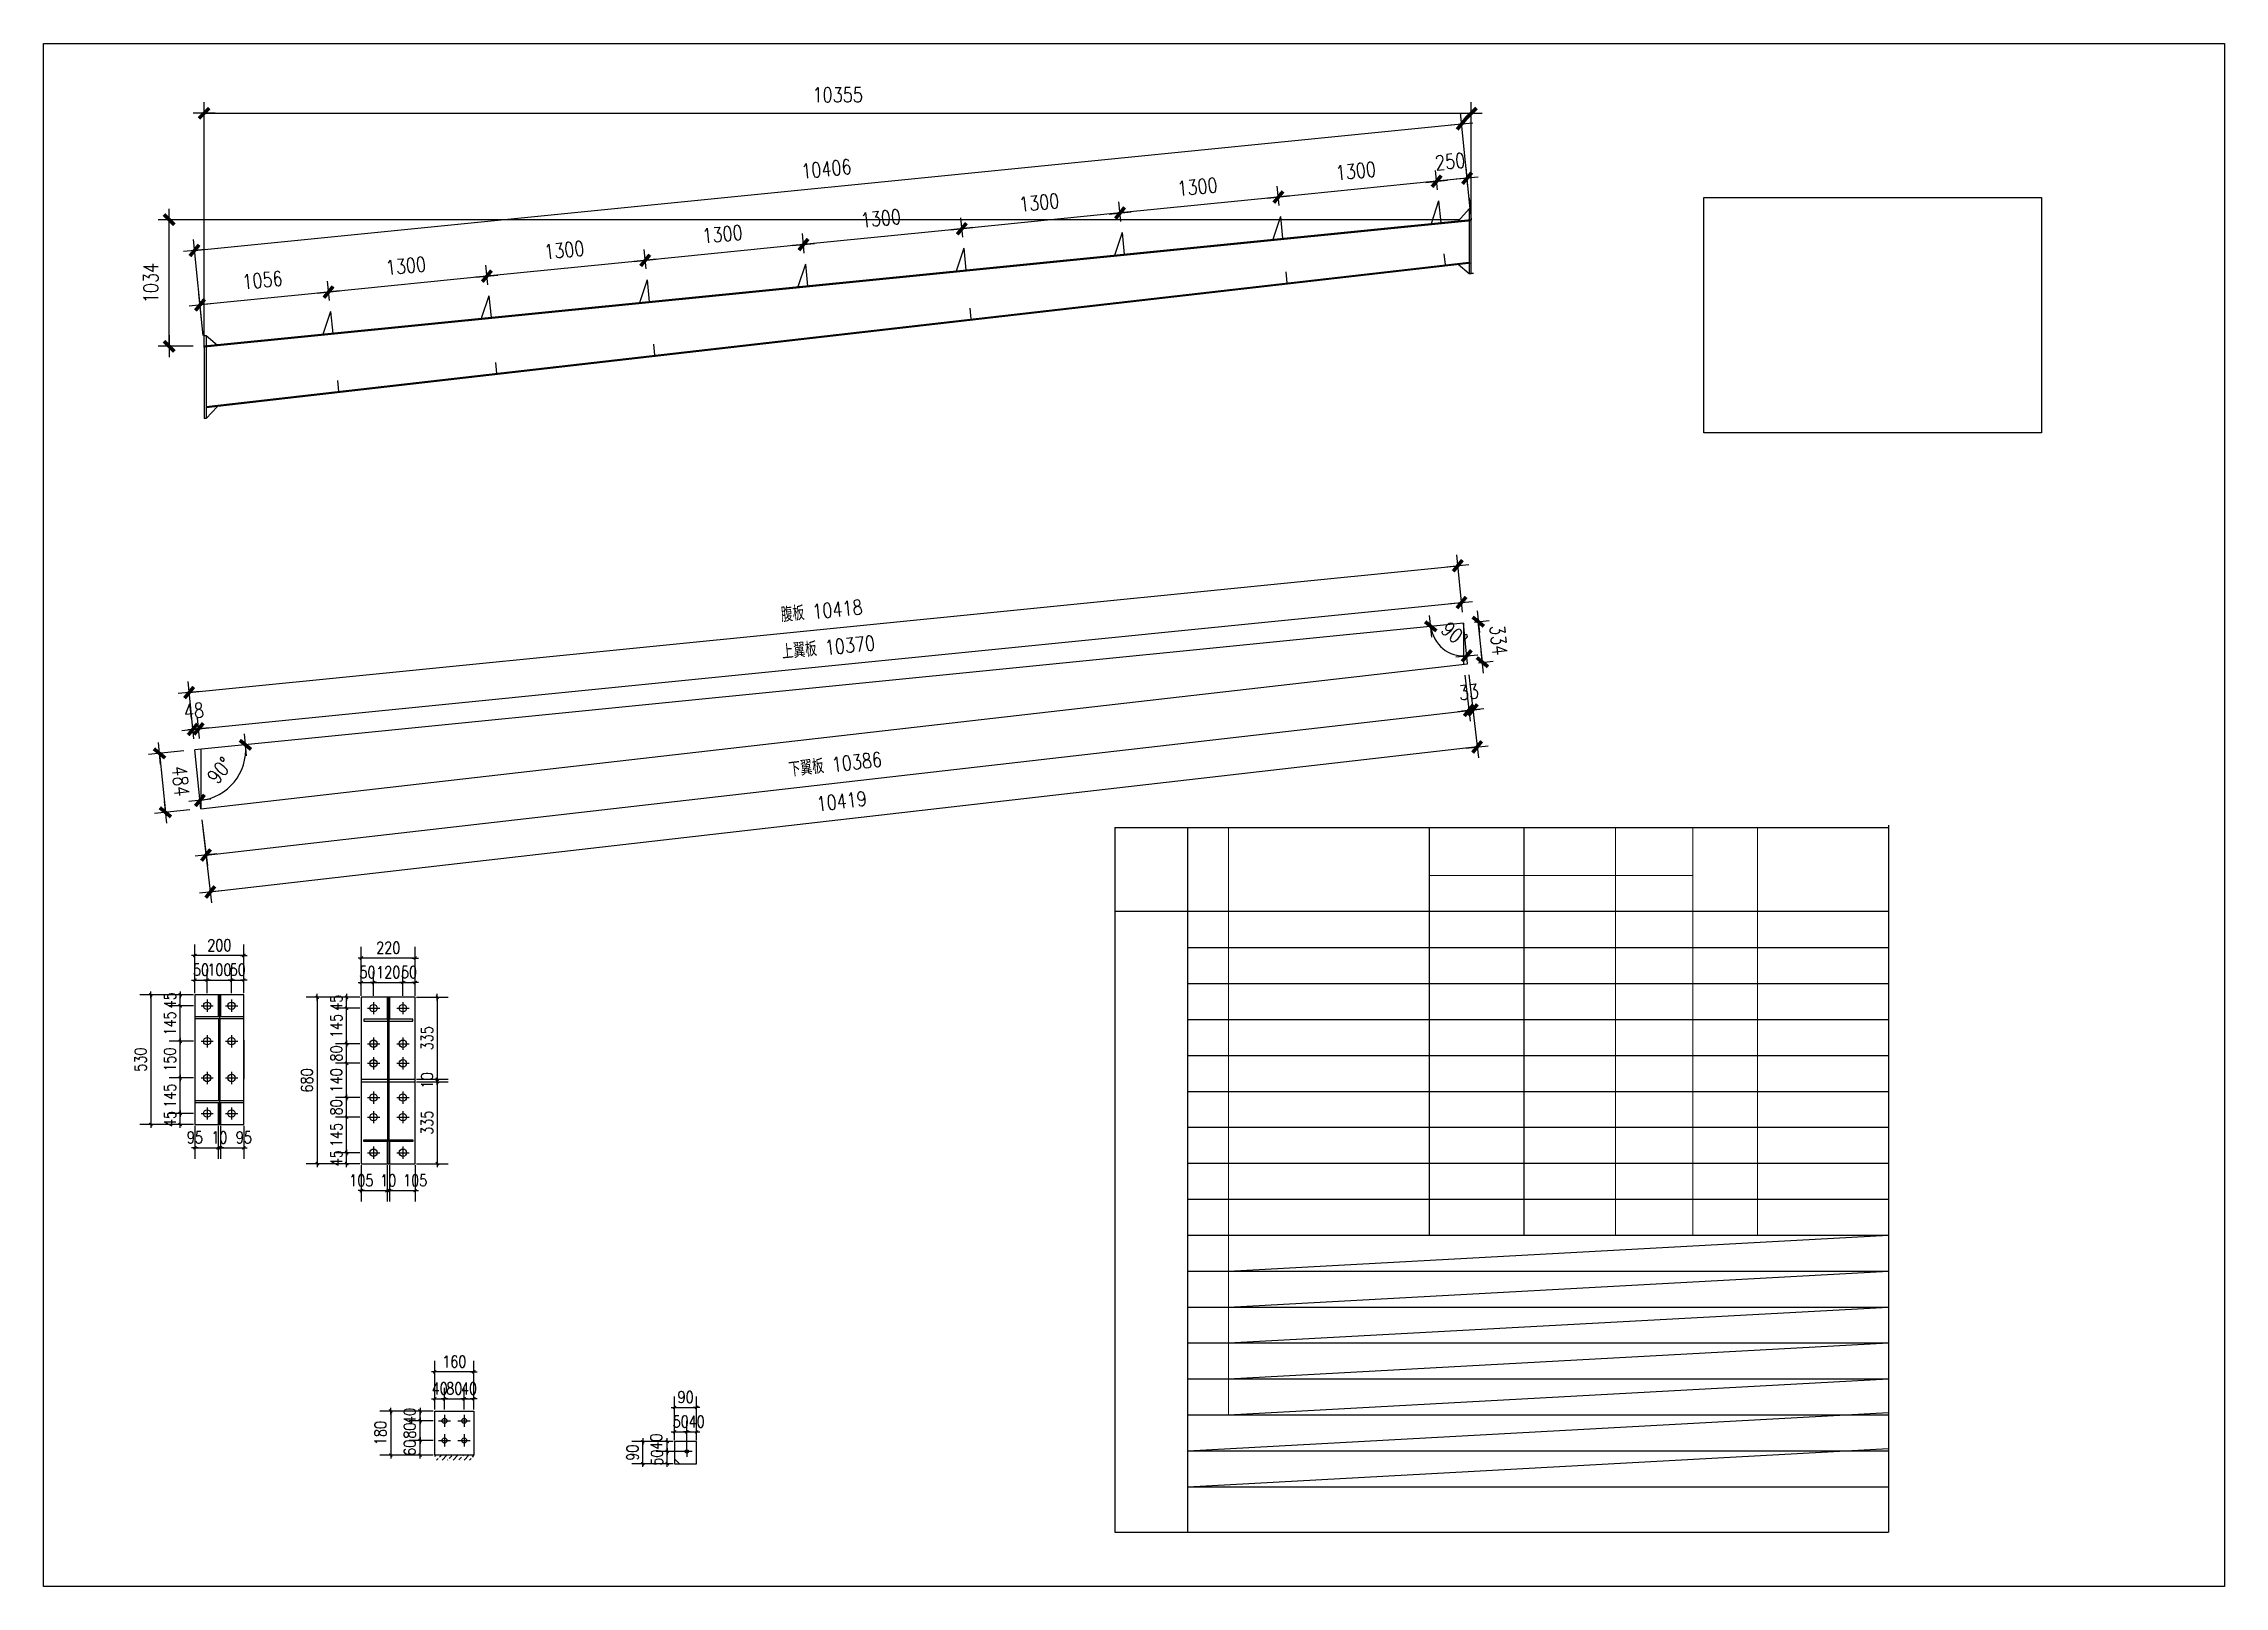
# Model space of a CAD drawing. Header units: millimetres. Extents: x 2287919 to 2522484, y -1845182 to -1736911.
# Drawn here: x 2451204 to 2469024, y -1825512 to -1812912 of the extents above; entities that cross this region are included whole.
import ezdxf

# ---------------------------------------------------------------- set-up
doc = ezdxf.new("R2010")
doc.units = ezdxf.units.MM
doc.header["$LTSCALE"] = 1000
doc.header["$PDMODE"] = 34
doc.layers.add('钢架', color=7, linetype='Continuous', lineweight=25)
doc.styles.add('DIM_FONT', font='simplex.shx', dxfattribs={"width": 0.8, "bigfont": 'hztxt.shx'})
doc.dimstyles.new('WGH(1)', dxfattribs={"dimscale": 1.2, "dimtxt": 100, "dimasz": 0.5, "dimexe": 75, "dimexo": 75, "dimgap": 75, "dimtad": 1, "dimdec": 0, "dimzin": 0, "dimdsep": 46, "dimtxsty": 'DIM_FONT', "dimblk1": '_DIMX', "dimblk2": '_DIMX', "dimsah": 1, "dimcen": 0.09, "dimclrd": 3, "dimclre": 3, "dimclrt": 7, "dimadec": 0, "dimazin": 0, "dimtfac": 1, "dimtdec": 0, "dimtix": 1, "dimtmove": 2, "dimatfit": 3, "dimldrblk": '_DIMX', "dimfxl": 1, "dimtolj": 1, "dimtzin": 0, "dimarcsym": 0})

msp = doc.modelspace()

# ---------------------------------------------------------------- blocks, each defined once
blk = doc.blocks.new('_DIMX')
blk.add_line((-150, 0), (150, 0))
at = {"const_width": 50}
blk.add_lwpolyline([(-70, -70), (70, 70)], dxfattribs=at)
blk = doc.blocks.new('*D1038')
at = {"color": 3, "lineweight": -2}
for p, q in [((2462594, -1814106), (2462578, -1813947)), ((2462587, -1814036), (2462586, -1814036)), ((2462836, -1814011), (2462587, -1814036)), ((2462843, -1814081), (2462827, -1813922)), ((2462837, -1814011), (2462837, -1814011))]:
    blk.add_line(p, q, dxfattribs=at)
at = {"layer": 'Defpoints', "color": 0}
for p in [(2462587, -1814036), (2462603, -1814196), (2462852, -1814171)]:
    blk.add_point(p, dxfattribs=at)
at = {"color": 3, "lineweight": -2, "xscale": 0.6, "yscale": 0.6, "zscale": 0.6}
for p, rotation in [((2462587, -1814036), 5.703750052739113), ((2462836, -1814011), 185.7037500527391)]:
    blk.add_blockref('_DIMX', p, dxfattribs=dict(at, rotation=rotation))
at = {"color": 7, "insert": (2462697, -1813875), "char_height": 120, "attachment_point": 5, "rotation": 5.7038, "style": 'DIM_FONT'}
blk.add_mtext('\\A1;250', dxfattribs=at)
blk = doc.blocks.new('*D1039')
at = {"color": 3, "lineweight": -2}
for p, q in [((2461301, -1814235), (2461285, -1814076)), ((2462587, -1814036), (2461294, -1814165)), ((2462594, -1814106), (2462578, -1813947))]:
    blk.add_line(p, q, dxfattribs=at)
at = {"layer": 'Defpoints', "color": 0}
for p in [(2461294, -1814165), (2462603, -1814196), (2461310, -1814325)]:
    blk.add_point(p, dxfattribs=at)
at = {"color": 3, "lineweight": -2, "xscale": 0.6, "yscale": 0.6, "zscale": 0.6}
for p, rotation in [((2462587, -1814036), 5.703750052716448), ((2461294, -1814165), 185.7037500527165)]:
    blk.add_blockref('_DIMX', p, dxfattribs=dict(at, rotation=rotation))
at = {"color": 7, "insert": (2461926, -1813952), "char_height": 120, "attachment_point": 5, "rotation": 5.7038, "style": 'DIM_FONT'}
blk.add_mtext('\\A1;1300', dxfattribs=at)
blk = doc.blocks.new('*D1040')
at = {"color": 3, "lineweight": -2}
for p, q in [((2461301, -1814235), (2461285, -1814076)), ((2460007, -1814365), (2459991, -1814205)), ((2461293, -1814166), (2460001, -1814295))]:
    blk.add_line(p, q, dxfattribs=at)
at = {"layer": 'Defpoints', "color": 0}
for p in [(2460000, -1814295), (2461310, -1814325), (2460016, -1814454)]:
    blk.add_point(p, dxfattribs=at)
at = {"color": 3, "lineweight": -2, "xscale": 0.6, "yscale": 0.6, "zscale": 0.6}
for p, rotation in [((2460000, -1814295), 185.7037500527165), ((2461294, -1814165), 5.703750052716448)]:
    blk.add_blockref('_DIMX', p, dxfattribs=dict(at, rotation=rotation))
at = {"color": 7, "insert": (2460632, -1814081), "char_height": 120, "attachment_point": 5, "rotation": 5.7038, "style": 'DIM_FONT'}
blk.add_mtext('\\A1;1300', dxfattribs=at)
blk = doc.blocks.new('*D1041')
at = {"color": 3, "lineweight": -2}
for p, q in [((2460007, -1814365), (2459991, -1814205)), ((2458714, -1814494), (2458698, -1814334)), ((2460000, -1814295), (2458707, -1814424))]:
    blk.add_line(p, q, dxfattribs=at)
at = {"layer": 'Defpoints', "color": 0}
for p in [(2458707, -1814424), (2458723, -1814583), (2460016, -1814454)]:
    blk.add_point(p, dxfattribs=at)
at = {"color": 3, "lineweight": -2, "xscale": 0.6, "yscale": 0.6, "zscale": 0.6}
for p, rotation in [((2460000, -1814295), 5.703750052716448), ((2458707, -1814424), 185.7037500527165)]:
    blk.add_blockref('_DIMX', p, dxfattribs=dict(at, rotation=rotation))
at = {"color": 7, "insert": (2459339, -1814210), "char_height": 120, "attachment_point": 5, "rotation": 5.7038, "style": 'DIM_FONT'}
blk.add_mtext('\\A1;1300', dxfattribs=at)
blk = doc.blocks.new('*D1042')
at = {"color": 3, "lineweight": -2}
for p, q in [((2458706, -1814424), (2457414, -1814553)), ((2458714, -1814494), (2458698, -1814334)), ((2457420, -1814623), (2457404, -1814464))]:
    blk.add_line(p, q, dxfattribs=at)
at = {"layer": 'Defpoints', "color": 0}
for p in [(2457413, -1814553), (2458723, -1814583), (2457429, -1814713)]:
    blk.add_point(p, dxfattribs=at)
at = {"color": 3, "lineweight": -2, "xscale": 0.6, "yscale": 0.6, "zscale": 0.6}
for p, rotation in [((2458707, -1814424), 5.703750052716448), ((2457413, -1814553), 185.7037500527165)]:
    blk.add_blockref('_DIMX', p, dxfattribs=dict(at, rotation=rotation))
at = {"color": 7, "insert": (2458045, -1814339), "char_height": 120, "attachment_point": 5, "rotation": 5.7038, "style": 'DIM_FONT'}
blk.add_mtext('\\A1;1300', dxfattribs=at)
blk = doc.blocks.new('*D1043')
at = {"color": 3, "lineweight": -2}
for p, q in [((2456127, -1814752), (2456111, -1814593)), ((2457413, -1814553), (2456120, -1814682)), ((2457420, -1814623), (2457404, -1814464))]:
    blk.add_line(p, q, dxfattribs=at)
at = {"layer": 'Defpoints', "color": 0}
for p in [(2456120, -1814682), (2457429, -1814713), (2456136, -1814842)]:
    blk.add_point(p, dxfattribs=at)
at = {"color": 3, "lineweight": -2, "xscale": 0.6, "yscale": 0.6, "zscale": 0.6}
for p, rotation in [((2457413, -1814553), 5.703750052716448), ((2456120, -1814682), 185.7037500527165)]:
    blk.add_blockref('_DIMX', p, dxfattribs=dict(at, rotation=rotation))
at = {"color": 7, "insert": (2456751, -1814468), "char_height": 120, "attachment_point": 5, "rotation": 5.7038, "style": 'DIM_FONT'}
blk.add_mtext('\\A1;1300', dxfattribs=at)
blk = doc.blocks.new('*D1044')
at = {"color": 3, "lineweight": -2}
for p, q in [((2456127, -1814752), (2456111, -1814593)), ((2454833, -1814881), (2454817, -1814722)), ((2456119, -1814682), (2454827, -1814811))]:
    blk.add_line(p, q, dxfattribs=at)
at = {"layer": 'Defpoints', "color": 0}
for p in [(2454826, -1814811), (2456136, -1814842), (2454842, -1814971)]:
    blk.add_point(p, dxfattribs=at)
at = {"color": 3, "lineweight": -2, "xscale": 0.6, "yscale": 0.6, "zscale": 0.6}
for p, rotation in [((2454826, -1814811), 185.7037500527165), ((2456120, -1814682), 5.703750052716448)]:
    blk.add_blockref('_DIMX', p, dxfattribs=dict(at, rotation=rotation))
at = {"color": 7, "insert": (2455458, -1814598), "char_height": 120, "attachment_point": 5, "rotation": 5.7038, "style": 'DIM_FONT'}
blk.add_mtext('\\A1;1300', dxfattribs=at)
blk = doc.blocks.new('*D1045')
at = {"color": 3, "lineweight": -2}
for p, q in [((2454833, -1814881), (2454817, -1814722)), ((2453539, -1815011), (2453524, -1814851)), ((2454825, -1814812), (2453533, -1814941))]:
    blk.add_line(p, q, dxfattribs=at)
at = {"layer": 'Defpoints', "color": 0}
for p in [(2453532, -1814941), (2453548, -1815100), (2454842, -1814971)]:
    blk.add_point(p, dxfattribs=at)
at = {"color": 3, "lineweight": -2, "xscale": 0.6, "yscale": 0.6, "zscale": 0.6}
for p, rotation in [((2454826, -1814811), 5.703750052716448), ((2453532, -1814941), 185.7037500527165)]:
    blk.add_blockref('_DIMX', p, dxfattribs=dict(at, rotation=rotation))
at = {"color": 7, "insert": (2454164, -1814727), "char_height": 120, "attachment_point": 5, "rotation": 5.7038, "style": 'DIM_FONT'}
blk.add_mtext('\\A1;1300', dxfattribs=at)
blk = doc.blocks.new('*D1046')
at = {"color": 3, "lineweight": -2}
for p, q in [((2452507, -1815295), (2452473, -1814956)), ((2453532, -1814941), (2452482, -1815046)), ((2453539, -1815011), (2453524, -1814851))]:
    blk.add_line(p, q, dxfattribs=at)
at = {"layer": 'Defpoints', "color": 0}
for p in [(2452482, -1815046), (2453548, -1815100), (2452516, -1815384)]:
    blk.add_point(p, dxfattribs=at)
at = {"color": 3, "lineweight": -2, "xscale": 0.6, "yscale": 0.6, "zscale": 0.6}
for p, rotation in [((2453532, -1814941), 5.703750052716448), ((2452482, -1815046), 185.7037500527165)]:
    blk.add_blockref('_DIMX', p, dxfattribs=dict(at, rotation=rotation))
at = {"color": 7, "insert": (2452992, -1814844), "char_height": 120, "attachment_point": 5, "rotation": 5.7038, "style": 'DIM_FONT'}
blk.add_mtext('\\A1;1056', dxfattribs=at)
blk = doc.blocks.new('*D1018')
at = {"color": 3, "lineweight": -2}
for p, q in [((2452515.5, -1815294.200965), (2452515.5, -1813390)), ((2452516.1, -1813480), (2462869.4, -1813480)), ((2462870, -1814260), (2462870, -1813390))]:
    blk.add_line(p, q, dxfattribs=at)
at = {"layer": 'Defpoints', "color": 0}
for p in [(2462870, -1813480), (2462870, -1814350), (2452515.5, -1815384.200965)]:
    blk.add_point(p, dxfattribs=at)
at = {"color": 3, "lineweight": -2, "xscale": 0.6, "yscale": 0.6, "zscale": 0.6, "rotation": 180}
blk.add_blockref('_DIMX', (2452515.5, -1813480), dxfattribs=at)
at = {"color": 3, "lineweight": -2, "xscale": 0.6, "yscale": 0.6, "zscale": 0.6}
blk.add_blockref('_DIMX', (2462870, -1813480), dxfattribs=at)
at = {"color": 7, "insert": (2457692.75, -1813330), "char_height": 120, "attachment_point": 5, "style": 'DIM_FONT'}
blk.add_mtext('\\A1;10355', dxfattribs=at)
blk = doc.blocks.new('*D1019')
at = {"color": 3, "lineweight": -2}
for p, q in [((2462780, -1814350), (2452140, -1814350)), ((2452230, -1815384), (2452230, -1814351)), ((2452426, -1815384), (2452140, -1815384))]:
    blk.add_line(p, q, dxfattribs=at)
at = {"layer": 'Defpoints', "color": 0}
for p in [(2452230, -1814350), (2462870, -1814350), (2452516, -1815384)]:
    blk.add_point(p, dxfattribs=at)
at = {"color": 3, "lineweight": -2, "xscale": 0.6, "yscale": 0.6, "zscale": 0.6}
for p, rotation in [((2452230, -1814350), 90), ((2452230, -1815384), 270)]:
    blk.add_blockref('_DIMX', p, dxfattribs=dict(at, rotation=rotation))
at = {"color": 7, "insert": (2452080, -1814867), "char_height": 120, "attachment_point": 5, "rotation": 90, "style": 'DIM_FONT'}
blk.add_mtext('\\A1;1034', dxfattribs=at)
blk = doc.blocks.new('*D1047')
at = {"color": 3, "lineweight": -2}
for p, q in [((2462861, -1814260), (2462783, -1813477)), ((2452438, -1814601), (2462791, -1813567)), ((2452507, -1815295), (2452428, -1814511))]:
    blk.add_line(p, q, dxfattribs=at)
at = {"layer": 'Defpoints', "color": 0}
for p in [(2462792, -1813567), (2462870, -1814350), (2452516, -1815384)]:
    blk.add_point(p, dxfattribs=at)
at = {"color": 3, "lineweight": -2, "xscale": 0.6, "yscale": 0.6, "zscale": 0.6}
for p, rotation in [((2462792, -1813567), 5.703750052839264), ((2452437, -1814601), 185.7037500528392)]:
    blk.add_blockref('_DIMX', p, dxfattribs=dict(at, rotation=rotation))
at = {"color": 7, "insert": (2457600, -1813935), "char_height": 120, "attachment_point": 5, "rotation": 5.7038, "style": 'DIM_FONT'}
blk.add_mtext('\\A1;10406', dxfattribs=at)
blk = doc.blocks.new('*D1048')
at = {"color": 3, "lineweight": -2}
for p, q in [((2452350, -1818689), (2452061, -1818718)), ((2452151, -1818709), (2452199, -1819190)), ((2452399, -1819171), (2452110, -1819199))]:
    blk.add_line(p, q, dxfattribs=at)
at = {"layer": 'Defpoints', "color": 0}
for p in [(2452440, -1818680), (2452199, -1819190), (2452488, -1819162)]:
    blk.add_point(p, dxfattribs=at)
at = {"color": 3, "lineweight": -2, "xscale": 0.6, "yscale": 0.6, "zscale": 0.6}
for p, rotation in [((2452151, -1818709), 95.70375005285285), ((2452199, -1819190), 275.7037500528529)]:
    blk.add_blockref('_DIMX', p, dxfattribs=dict(at, rotation=rotation))
at = {"color": 7, "insert": (2452324, -1818935), "char_height": 120, "attachment_point": 5, "rotation": 275.7038, "style": 'DIM_FONT'}
blk.add_mtext('\\A1;484', dxfattribs=at)
blk = doc.blocks.new('*D1049')
at = {"color": 3, "lineweight": -2}
for p, q in [((2462896, -1817636), (2463017, -1817624)), ((2462927, -1817632), (2462927, -1817631)), ((2462961, -1817964), (2462927, -1817633)), ((2462929, -1817968), (2463050, -1817955)), ((2462961, -1817965), (2462961, -1817966))]:
    blk.add_line(p, q, dxfattribs=at)
at = {"layer": 'Defpoints', "color": 0}
for p in [(2462927, -1817633), (2462807, -1817645), (2462840, -1817976)]:
    blk.add_point(p, dxfattribs=at)
at = {"color": 3, "lineweight": -2, "xscale": 0.6, "yscale": 0.6, "zscale": 0.6}
for p, rotation in [((2462927, -1817633), 275.7037500529675), ((2462961, -1817964), 95.7037500529675)]:
    blk.add_blockref('_DIMX', p, dxfattribs=dict(at, rotation=rotation))
at = {"color": 7, "insert": (2463093, -1817784), "char_height": 120, "attachment_point": 5, "rotation": 275.7038, "style": 'DIM_FONT'}
blk.add_mtext('\\A1;334', dxfattribs=at)
blk = doc.blocks.new('*D1050')
at = {"color": 3, "lineweight": -2}
for p, q in [((2452431, -1818590), (2452414, -1818423)), ((2452423, -1818513), (2452422, -1818513)), ((2452423, -1818513), (2452471, -1818508)), ((2452479, -1818586), (2452462, -1818418)), ((2452472, -1818508), (2452473, -1818508))]:
    blk.add_line(p, q, dxfattribs=at)
at = {"layer": 'Defpoints', "color": 0}
for p in [(2452471, -1818508), (2452440, -1818680), (2452488, -1818675)]:
    blk.add_point(p, dxfattribs=at)
at = {"color": 3, "lineweight": -2, "xscale": 0.6, "yscale": 0.6, "zscale": 0.6}
for p, rotation in [((2452423, -1818513), 5.703750052342507), ((2452471, -1818508), 185.7037500523425)]:
    blk.add_blockref('_DIMX', p, dxfattribs=dict(at, rotation=rotation))
at = {"color": 7, "insert": (2452432, -1818361), "char_height": 120, "attachment_point": 5, "rotation": 5.7038, "style": 'DIM_FONT'}
blk.add_mtext('\\A1;48', dxfattribs=at)
blk = doc.blocks.new('*D1051')
at = {"color": 3, "lineweight": -2}
for p, q in [((2462798, -1817555), (2462781, -1817388)), ((2452472, -1818508), (2462789, -1817477)), ((2452479, -1818586), (2452462, -1818418))]:
    blk.add_line(p, q, dxfattribs=at)
at = {"layer": 'Defpoints', "color": 0}
for p in [(2462790, -1817477), (2462807, -1817645), (2452488, -1818675)]:
    blk.add_point(p, dxfattribs=at)
at = {"color": 3, "lineweight": -2, "xscale": 0.6, "yscale": 0.6, "zscale": 0.6}
for p, rotation in [((2462790, -1817477), 5.703750052297702), ((2452471, -1818508), 185.7037500522977)]:
    blk.add_blockref('_DIMX', p, dxfattribs=dict(at, rotation=rotation))
at = {"color": 7, "insert": (2457616, -1817843), "char_height": 120, "attachment_point": 5, "rotation": 5.7038, "style": 'DIM_FONT'}
blk.add_mtext('\\A1;上翼板 10370', dxfattribs=at)
blk = doc.blocks.new('*D1052')
at = {"color": 3, "lineweight": -2}
for p, q in [((2462798, -1817555), (2462751, -1817087)), ((2452394, -1818212), (2462759, -1817176)), ((2452431, -1818590), (2452384, -1818122))]:
    blk.add_line(p, q, dxfattribs=at)
at = {"layer": 'Defpoints', "color": 0}
for p in [(2462760, -1817176), (2462807, -1817645), (2452440, -1818680)]:
    blk.add_point(p, dxfattribs=at)
at = {"color": 3, "lineweight": -2, "xscale": 0.6, "yscale": 0.6, "zscale": 0.6}
for p, rotation in [((2462760, -1817176), 5.703750052841298), ((2452393, -1818212), 185.7037500528413)]:
    blk.add_blockref('_DIMX', p, dxfattribs=dict(at, rotation=rotation))
at = {"color": 7, "insert": (2457562, -1817545), "char_height": 120, "attachment_point": 5, "rotation": 5.7038, "style": 'DIM_FONT'}
blk.add_mtext('\\A1;腹板 10418', dxfattribs=at)
blk = doc.blocks.new('*D1053')
at = {"color": 3, "lineweight": -2}
for p, q in [((2462817, -1818070), (2462860, -1818447)), ((2452532, -1819539), (2462849, -1818358)), ((2452498, -1819251), (2452542, -1819628))]:
    blk.add_line(p, q, dxfattribs=at)
at = {"layer": 'Defpoints', "color": 0}
for p in [(2462807, -1817980), (2462850, -1818357), (2452488, -1819162)]:
    blk.add_point(p, dxfattribs=at)
at = {"color": 3, "lineweight": -2, "xscale": 0.6, "yscale": 0.6, "zscale": 0.6}
for p, rotation in [((2462850, -1818357), 6.531281720884566), ((2452531, -1819539), 186.5312817208846)]:
    blk.add_blockref('_DIMX', p, dxfattribs=dict(at, rotation=rotation))
at = {"color": 7, "insert": (2457673, -1818799), "char_height": 120, "attachment_point": 5, "rotation": 6.5313, "style": 'DIM_FONT'}
blk.add_mtext('\\A1;下翼板 10386', dxfattribs=at)
blk = doc.blocks.new('*D1054')
at = {"color": 3, "lineweight": -2}
for p, q in [((2462817, -1818070), (2462860, -1818447)), ((2462850, -1818066), (2462893, -1818443)), ((2462849, -1818358), (2462849, -1818358)), ((2462850, -1818357), (2462883, -1818354)), ((2462884, -1818354), (2462884, -1818354))]:
    blk.add_line(p, q, dxfattribs=at)
at = {"layer": 'Defpoints', "color": 0}
for p in [(2462807, -1817980), (2462840, -1817976), (2462883, -1818354)]:
    blk.add_point(p, dxfattribs=at)
at = {"color": 3, "lineweight": -2, "xscale": 0.6, "yscale": 0.6, "zscale": 0.6}
for p, rotation in [((2462850, -1818357), 6.531281720886959), ((2462883, -1818354), 186.5312817208869)]:
    blk.add_blockref('_DIMX', p, dxfattribs=dict(at, rotation=rotation))
at = {"color": 7, "insert": (2462849, -1818207), "char_height": 120, "attachment_point": 5, "rotation": 6.5313, "style": 'DIM_FONT'}
blk.add_mtext('\\A1;33', dxfattribs=at)
blk = doc.blocks.new('*D1055')
at = {"color": 3, "lineweight": -2}
for p, q in [((2462850, -1818066), (2462928, -1818745)), ((2462917, -1818656), (2452566, -1819841)), ((2452498, -1819251), (2452576, -1819930))]:
    blk.add_line(p, q, dxfattribs=at)
at = {"layer": 'Defpoints', "color": 0}
for p in [(2462840, -1817976), (2452488, -1819162), (2452566, -1819841)]:
    blk.add_point(p, dxfattribs=at)
at = {"color": 3, "lineweight": -2, "xscale": 0.6, "yscale": 0.6, "zscale": 0.6}
for p, rotation in [((2462918, -1818656), 6.531281720884082), ((2452566, -1819841), 186.5312817208841)]:
    blk.add_blockref('_DIMX', p, dxfattribs=dict(at, rotation=rotation))
at = {"color": 7, "insert": (2457725, -1819099), "char_height": 120, "attachment_point": 5, "rotation": 6.5313, "style": 'DIM_FONT'}
blk.add_mtext('\\A1;10419', dxfattribs=at)
blk = doc.blocks.new('*D1056')
at = {"color": 3, "lineweight": -2}
blk.add_arc((2452440, -1818680), 415, 275.7866, 5.6209, dxfattribs=at)
at = {"layer": 'Defpoints', "color": 0}
for p in [(2462807, -1817645), (2452440, -1818680), (2452440, -1818680), (2452682, -1819017), (2452488, -1819162)]:
    blk.add_point(p, dxfattribs=at)
at = {"color": 3, "lineweight": -2, "xscale": 0.6, "yscale": 0.6, "zscale": 0.6}
for p, rotation in [((2452853, -1818639), 95.66231067975106), ((2452481, -1819093), 185.745189425958)]:
    blk.add_blockref('_DIMX', p, dxfattribs=dict(at, rotation=rotation))
at = {"color": 7, "insert": (2452645, -1818848), "char_height": 120, "attachment_point": 5, "rotation": 50.7038, "style": 'DIM_FONT'}
blk.add_mtext('\\A1;90°', dxfattribs=at)
blk = doc.blocks.new('*D1057')
at = {"color": 3, "lineweight": -2}
blk.add_arc((2462807, -1817645), 268, 185.8318, 275.5757, dxfattribs=at)
at = {"layer": 'Defpoints', "color": 0}
for p in [(2462589, -1817801), (2462807, -1817645), (2462807, -1817645), (2462840, -1817976), (2452440, -1818680)]:
    blk.add_point(p, dxfattribs=at)
at = {"color": 3, "lineweight": -2, "xscale": 0.6, "yscale": 0.6, "zscale": 0.6}
for p, rotation in [((2462539, -1817671), 95.76778192377634), ((2462833, -1817912), 5.639718181993967)]:
    blk.add_blockref('_DIMX', p, dxfattribs=dict(at, rotation=rotation))
at = {"color": 7, "insert": (2462732, -1817736), "char_height": 120, "attachment_point": 5, "rotation": 320.7038, "style": 'DIM_FONT'}
blk.add_mtext('\\A1;90°', dxfattribs=at)
blk = doc.blocks.new('*D1027')
at = {"color": 3, "lineweight": -2}
for p, q in [((2452428, -1821650), (2452230, -1821650)), ((2452320, -1821649.82), (2452320, -1821649.64)), ((2452320, -1821740), (2452320, -1821650)), ((2452428, -1821740), (2452230, -1821740)), ((2452320, -1821740.18), (2452320, -1821740.36))]:
    blk.add_line(p, q, dxfattribs=at)
at = {"layer": 'Defpoints', "color": 0}
for p in [(2452320, -1821650), (2452440, -1821650), (2452440, -1821740)]:
    blk.add_point(p, dxfattribs=at)
at = {"color": 3, "lineweight": -2, "xscale": 0.18, "yscale": 0.18, "zscale": 0.18}
for p, rotation in [((2452320, -1821650), 270), ((2452320, -1821740), 90)]:
    blk.add_blockref('_DIMX', p, dxfattribs=dict(at, rotation=rotation))
at = {"color": 7, "insert": (2452236, -1821695), "char_height": 96, "attachment_point": 5, "rotation": 90, "style": 'DIM_FONT'}
blk.add_mtext('\\A1;45', dxfattribs=at)
blk = doc.blocks.new('*D1028')
at = {"color": 3, "lineweight": -2}
for p, q in [((2452428, -1821360), (2452230, -1821360)), ((2452320, -1821649.82), (2452320, -1821360.18)), ((2452428, -1821650), (2452230, -1821650))]:
    blk.add_line(p, q, dxfattribs=at)
at = {"layer": 'Defpoints', "color": 0}
for p in [(2452320, -1821360), (2452440, -1821360), (2452440, -1821650)]:
    blk.add_point(p, dxfattribs=at)
at = {"color": 3, "lineweight": -2, "xscale": 0.18, "yscale": 0.18, "zscale": 0.18}
for p, rotation in [((2452320, -1821360), 90), ((2452320, -1821650), 270)]:
    blk.add_blockref('_DIMX', p, dxfattribs=dict(at, rotation=rotation))
at = {"color": 7, "insert": (2452236, -1821505), "char_height": 96, "attachment_point": 5, "rotation": 90, "style": 'DIM_FONT'}
blk.add_mtext('\\A1;145', dxfattribs=at)
blk = doc.blocks.new('*D1029')
at = {"color": 3, "lineweight": -2}
for p, q in [((2452428, -1821060), (2452230, -1821060)), ((2452320, -1821359.82), (2452320, -1821060.18)), ((2452428, -1821360), (2452230, -1821360))]:
    blk.add_line(p, q, dxfattribs=at)
at = {"layer": 'Defpoints', "color": 0}
for p in [(2452320, -1821060), (2452440, -1821060), (2452440, -1821360)]:
    blk.add_point(p, dxfattribs=at)
at = {"color": 3, "lineweight": -2, "xscale": 0.18, "yscale": 0.18, "zscale": 0.18}
for p, rotation in [((2452320, -1821060), 90), ((2452320, -1821360), 270)]:
    blk.add_blockref('_DIMX', p, dxfattribs=dict(at, rotation=rotation))
at = {"color": 7, "insert": (2452236, -1821210), "char_height": 96, "attachment_point": 5, "rotation": 90, "style": 'DIM_FONT'}
blk.add_mtext('\\A1;150', dxfattribs=at)
blk = doc.blocks.new('*D1030')
at = {"color": 3, "lineweight": -2}
for p, q in [((2452428, -1820770), (2452230, -1820770)), ((2452320, -1821059.82), (2452320, -1820770.18)), ((2452428, -1821060), (2452230, -1821060))]:
    blk.add_line(p, q, dxfattribs=at)
at = {"layer": 'Defpoints', "color": 0}
for p in [(2452320, -1820770), (2452440, -1820770), (2452440, -1821060)]:
    blk.add_point(p, dxfattribs=at)
at = {"color": 3, "lineweight": -2, "xscale": 0.18, "yscale": 0.18, "zscale": 0.18}
for p, rotation in [((2452320, -1820770), 90), ((2452320, -1821060), 270)]:
    blk.add_blockref('_DIMX', p, dxfattribs=dict(at, rotation=rotation))
at = {"color": 7, "insert": (2452236, -1820915), "char_height": 96, "attachment_point": 5, "rotation": 90, "style": 'DIM_FONT'}
blk.add_mtext('\\A1;145', dxfattribs=at)
blk = doc.blocks.new('*D1031')
at = {"color": 3, "lineweight": -2}
for p, q in [((2452428, -1820680), (2452230, -1820680)), ((2452428, -1820770), (2452230, -1820770)), ((2452320, -1820679.82), (2452320, -1820679.64)), ((2452320, -1820770), (2452320, -1820680)), ((2452320, -1820770.18), (2452320, -1820770.36))]:
    blk.add_line(p, q, dxfattribs=at)
at = {"layer": 'Defpoints', "color": 0}
for p in [(2452320, -1820680), (2452440, -1820680), (2452440, -1820770)]:
    blk.add_point(p, dxfattribs=at)
at = {"color": 3, "lineweight": -2, "xscale": 0.18, "yscale": 0.18, "zscale": 0.18}
for p, rotation in [((2452320, -1820680), 270), ((2452320, -1820770), 90)]:
    blk.add_blockref('_DIMX', p, dxfattribs=dict(at, rotation=rotation))
at = {"color": 7, "insert": (2452236, -1820725), "char_height": 96, "attachment_point": 5, "rotation": 90, "style": 'DIM_FONT'}
blk.add_mtext('\\A1;45', dxfattribs=at)
blk = doc.blocks.new('*D1032')
at = {"color": 3, "lineweight": -2}
for p, q in [((2452440, -1820668), (2452440, -1820470)), ((2452540, -1820668), (2452540, -1820470)), ((2452439.82, -1820560), (2452439.64, -1820560)), ((2452440, -1820560), (2452540, -1820560)), ((2452540.18, -1820560), (2452540.36, -1820560))]:
    blk.add_line(p, q, dxfattribs=at)
at = {"layer": 'Defpoints', "color": 0}
for p in [(2452540, -1820560), (2452440, -1820680), (2452540, -1820680)]:
    blk.add_point(p, dxfattribs=at)
at = {"color": 3, "lineweight": -2, "xscale": 0.18, "yscale": 0.18, "zscale": 0.18}
blk.add_blockref('_DIMX', (2452440, -1820560), dxfattribs=at)
at = {"color": 3, "lineweight": -2, "xscale": 0.18, "yscale": 0.18, "zscale": 0.18, "rotation": 180}
blk.add_blockref('_DIMX', (2452540, -1820560), dxfattribs=at)
at = {"color": 7, "insert": (2452490, -1820476), "char_height": 96, "attachment_point": 5, "style": 'DIM_FONT'}
blk.add_mtext('\\A1;50', dxfattribs=at)
blk = doc.blocks.new('*D1033')
at = {"color": 3, "lineweight": -2}
for p, q in [((2452540, -1820668), (2452540, -1820470)), ((2452740, -1820668), (2452740, -1820470)), ((2452539.82, -1820560), (2452539.64, -1820560)), ((2452540, -1820560), (2452740, -1820560)), ((2452740.18, -1820560), (2452740.36, -1820560))]:
    blk.add_line(p, q, dxfattribs=at)
at = {"layer": 'Defpoints', "color": 0}
for p in [(2452740, -1820560), (2452540, -1820680), (2452740, -1820680)]:
    blk.add_point(p, dxfattribs=at)
at = {"color": 3, "lineweight": -2, "xscale": 0.18, "yscale": 0.18, "zscale": 0.18}
blk.add_blockref('_DIMX', (2452540, -1820560), dxfattribs=at)
at = {"color": 3, "lineweight": -2, "xscale": 0.18, "yscale": 0.18, "zscale": 0.18, "rotation": 180}
blk.add_blockref('_DIMX', (2452740, -1820560), dxfattribs=at)
at = {"color": 7, "insert": (2452640, -1820476), "char_height": 96, "attachment_point": 5, "style": 'DIM_FONT'}
blk.add_mtext('\\A1;100', dxfattribs=at)
blk = doc.blocks.new('*D1069')
at = {"color": 3, "lineweight": -2}
for p, q in [((2452740, -1820668), (2452740, -1820470)), ((2452840, -1820668), (2452840, -1820470)), ((2452739.82, -1820560), (2452739.64, -1820560)), ((2452740, -1820560), (2452840, -1820560)), ((2452840.18, -1820560), (2452840.36, -1820560))]:
    blk.add_line(p, q, dxfattribs=at)
at = {"layer": 'Defpoints', "color": 0}
for p in [(2452840, -1820560), (2452740, -1820680), (2452840, -1820680)]:
    blk.add_point(p, dxfattribs=at)
at = {"color": 3, "lineweight": -2, "xscale": 0.18, "yscale": 0.18, "zscale": 0.18}
blk.add_blockref('_DIMX', (2452740, -1820560), dxfattribs=at)
at = {"color": 3, "lineweight": -2, "xscale": 0.18, "yscale": 0.18, "zscale": 0.18, "rotation": 180}
blk.add_blockref('_DIMX', (2452840, -1820560), dxfattribs=at)
at = {"color": 7, "insert": (2452790, -1820476), "char_height": 96, "attachment_point": 5, "style": 'DIM_FONT'}
blk.add_mtext('\\A1;50', dxfattribs=at)
blk = doc.blocks.new('*D1070')
at = {"color": 3, "lineweight": -2}
for p, q in [((2452440, -1820668), (2452440, -1820270)), ((2452840, -1820668), (2452840, -1820270)), ((2452839.82, -1820360), (2452440.18, -1820360))]:
    blk.add_line(p, q, dxfattribs=at)
at = {"layer": 'Defpoints', "color": 0}
for p in [(2452440, -1820360), (2452440, -1820680), (2452840, -1820680)]:
    blk.add_point(p, dxfattribs=at)
at = {"color": 3, "lineweight": -2, "xscale": 0.18, "yscale": 0.18, "zscale": 0.18, "rotation": 180}
blk.add_blockref('_DIMX', (2452440, -1820360), dxfattribs=at)
at = {"color": 3, "lineweight": -2, "xscale": 0.18, "yscale": 0.18, "zscale": 0.18}
blk.add_blockref('_DIMX', (2452840, -1820360), dxfattribs=at)
at = {"color": 7, "insert": (2452640, -1820276), "char_height": 96, "attachment_point": 5, "style": 'DIM_FONT'}
blk.add_mtext('\\A1;200', dxfattribs=at)
blk = doc.blocks.new('*D1034')
at = {"color": 3, "lineweight": -2}
for p, q in [((2452428, -1820680), (2451990, -1820680)), ((2452080, -1820680.18), (2452080, -1821739.82)), ((2452428, -1821740), (2451990, -1821740))]:
    blk.add_line(p, q, dxfattribs=at)
at = {"layer": 'Defpoints', "color": 0}
for p in [(2452440, -1820680), (2452080, -1821740), (2452440, -1821740)]:
    blk.add_point(p, dxfattribs=at)
at = {"color": 3, "lineweight": -2, "xscale": 0.18, "yscale": 0.18, "zscale": 0.18}
for p, rotation in [((2452080, -1820680), 90), ((2452080, -1821740), 270)]:
    blk.add_blockref('_DIMX', p, dxfattribs=dict(at, rotation=rotation))
at = {"color": 7, "insert": (2451996, -1821210), "char_height": 96, "attachment_point": 5, "rotation": 90, "style": 'DIM_FONT'}
blk.add_mtext('\\A1;530', dxfattribs=at)
blk = doc.blocks.new('*D1071')
at = {"color": 3, "lineweight": -2}
for p, q in [((2452440, -1821752), (2452440, -1822020)), ((2452630, -1821752), (2452630, -1822020)), ((2452440.18, -1821930), (2452629.82, -1821930))]:
    blk.add_line(p, q, dxfattribs=at)
at = {"layer": 'Defpoints', "color": 0}
for p in [(2452440, -1821740), (2452630, -1821740), (2452630, -1821930)]:
    blk.add_point(p, dxfattribs=at)
at = {"color": 3, "lineweight": -2, "xscale": 0.18, "yscale": 0.18, "zscale": 0.18, "rotation": 180}
blk.add_blockref('_DIMX', (2452440, -1821930), dxfattribs=at)
at = {"color": 3, "lineweight": -2, "xscale": 0.18, "yscale": 0.18, "zscale": 0.18}
blk.add_blockref('_DIMX', (2452630, -1821930), dxfattribs=at)
at = {"color": 7, "insert": (2452440, -1821846), "char_height": 96, "attachment_point": 5, "style": 'DIM_FONT'}
blk.add_mtext('\\A1;95', dxfattribs=at)
blk = doc.blocks.new('*D1072')
at = {"color": 3, "lineweight": -2}
for p, q in [((2452630, -1821752), (2452630, -1822020)), ((2452650, -1821752), (2452650, -1822020)), ((2452629.82, -1821930), (2452629.64, -1821930)), ((2452630, -1821930), (2452650, -1821930)), ((2452650.18, -1821930), (2452650.36, -1821930))]:
    blk.add_line(p, q, dxfattribs=at)
at = {"layer": 'Defpoints', "color": 0}
for p in [(2452630, -1821740), (2452650, -1821740), (2452650, -1821930)]:
    blk.add_point(p, dxfattribs=at)
at = {"color": 3, "lineweight": -2, "xscale": 0.18, "yscale": 0.18, "zscale": 0.18}
blk.add_blockref('_DIMX', (2452630, -1821930), dxfattribs=at)
at = {"color": 3, "lineweight": -2, "xscale": 0.18, "yscale": 0.18, "zscale": 0.18, "rotation": 180}
blk.add_blockref('_DIMX', (2452650, -1821930), dxfattribs=at)
at = {"color": 7, "insert": (2452640, -1821846), "char_height": 96, "attachment_point": 5, "style": 'DIM_FONT'}
blk.add_mtext('\\A1;10', dxfattribs=at)
blk = doc.blocks.new('*D1073')
at = {"color": 3, "lineweight": -2}
for p, q in [((2452650, -1821752), (2452650, -1822020)), ((2452840, -1821752), (2452840, -1822020)), ((2452650.18, -1821930), (2452839.82, -1821930))]:
    blk.add_line(p, q, dxfattribs=at)
at = {"layer": 'Defpoints', "color": 0}
for p in [(2452650, -1821740), (2452840, -1821740), (2452840, -1821930)]:
    blk.add_point(p, dxfattribs=at)
at = {"color": 3, "lineweight": -2, "xscale": 0.18, "yscale": 0.18, "zscale": 0.18, "rotation": 180}
blk.add_blockref('_DIMX', (2452650, -1821930), dxfattribs=at)
at = {"color": 3, "lineweight": -2, "xscale": 0.18, "yscale": 0.18, "zscale": 0.18}
blk.add_blockref('_DIMX', (2452840, -1821930), dxfattribs=at)
at = {"color": 7, "insert": (2452840, -1821846), "char_height": 96, "attachment_point": 5, "style": 'DIM_FONT'}
blk.add_mtext('\\A1;95', dxfattribs=at)
blk = doc.blocks.new('*D1058')
at = {"color": 3, "lineweight": -2}
for p, q in [((2453788, -1821970), (2453590, -1821970)), ((2453788, -1822060), (2453590, -1822060)), ((2453680, -1821969.82), (2453680, -1821969.64)), ((2453680, -1822060), (2453680, -1821970)), ((2453680, -1822060.18), (2453680, -1822060.36))]:
    blk.add_line(p, q, dxfattribs=at)
at = {"layer": 'Defpoints', "color": 0}
for p in [(2453680, -1821970), (2453800, -1821970), (2453800, -1822060)]:
    blk.add_point(p, dxfattribs=at)
at = {"color": 3, "lineweight": -2, "xscale": 0.18, "yscale": 0.18, "zscale": 0.18}
for p, rotation in [((2453680, -1821970), 270), ((2453680, -1822060), 90)]:
    blk.add_blockref('_DIMX', p, dxfattribs=dict(at, rotation=rotation))
at = {"color": 7, "insert": (2453596, -1822015), "char_height": 96, "attachment_point": 5, "rotation": 90, "style": 'DIM_FONT'}
blk.add_mtext('\\A1;45', dxfattribs=at)
blk = doc.blocks.new('*D1020')
at = {"color": 3, "lineweight": -2}
for p, q in [((2453788, -1821680), (2453590, -1821680)), ((2453680, -1821969.82), (2453680, -1821680.18)), ((2453788, -1821970), (2453590, -1821970))]:
    blk.add_line(p, q, dxfattribs=at)
at = {"layer": 'Defpoints', "color": 0}
for p in [(2453680, -1821680), (2453800, -1821680), (2453800, -1821970)]:
    blk.add_point(p, dxfattribs=at)
at = {"color": 3, "lineweight": -2, "xscale": 0.18, "yscale": 0.18, "zscale": 0.18}
for p, rotation in [((2453680, -1821680), 90), ((2453680, -1821970), 270)]:
    blk.add_blockref('_DIMX', p, dxfattribs=dict(at, rotation=rotation))
at = {"color": 7, "insert": (2453596, -1821825), "char_height": 96, "attachment_point": 5, "rotation": 90, "style": 'DIM_FONT'}
blk.add_mtext('\\A1;145', dxfattribs=at)
blk = doc.blocks.new('*D1021')
at = {"color": 3, "lineweight": -2}
for p, q in [((2453788, -1821520), (2453590, -1821520)), ((2453680, -1821519.82), (2453680, -1821519.64)), ((2453680, -1821680), (2453680, -1821520)), ((2453788, -1821680), (2453590, -1821680)), ((2453680, -1821680.18), (2453680, -1821680.36))]:
    blk.add_line(p, q, dxfattribs=at)
at = {"layer": 'Defpoints', "color": 0}
for p in [(2453680, -1821520), (2453800, -1821520), (2453800, -1821680)]:
    blk.add_point(p, dxfattribs=at)
at = {"color": 3, "lineweight": -2, "xscale": 0.18, "yscale": 0.18, "zscale": 0.18}
for p, rotation in [((2453680, -1821520), 270), ((2453680, -1821680), 90)]:
    blk.add_blockref('_DIMX', p, dxfattribs=dict(at, rotation=rotation))
at = {"color": 7, "insert": (2453596, -1821600), "char_height": 96, "attachment_point": 5, "rotation": 90, "style": 'DIM_FONT'}
blk.add_mtext('\\A1;80', dxfattribs=at)
blk = doc.blocks.new('*D1022')
at = {"color": 3, "lineweight": -2}
for p, q in [((2453788, -1821240), (2453590, -1821240)), ((2453680, -1821519.82), (2453680, -1821240.18)), ((2453788, -1821520), (2453590, -1821520))]:
    blk.add_line(p, q, dxfattribs=at)
at = {"layer": 'Defpoints', "color": 0}
for p in [(2453680, -1821240), (2453800, -1821240), (2453800, -1821520)]:
    blk.add_point(p, dxfattribs=at)
at = {"color": 3, "lineweight": -2, "xscale": 0.18, "yscale": 0.18, "zscale": 0.18}
for p, rotation in [((2453680, -1821240), 90), ((2453680, -1821520), 270)]:
    blk.add_blockref('_DIMX', p, dxfattribs=dict(at, rotation=rotation))
at = {"color": 7, "insert": (2453596, -1821380), "char_height": 96, "attachment_point": 5, "rotation": 90, "style": 'DIM_FONT'}
blk.add_mtext('\\A1;140', dxfattribs=at)
blk = doc.blocks.new('*D1023')
at = {"color": 3, "lineweight": -2}
for p, q in [((2453788, -1821080), (2453590, -1821080)), ((2453680, -1821079.82), (2453680, -1821079.64)), ((2453680, -1821240), (2453680, -1821080)), ((2453788, -1821240), (2453590, -1821240)), ((2453680, -1821240.18), (2453680, -1821240.36))]:
    blk.add_line(p, q, dxfattribs=at)
at = {"layer": 'Defpoints', "color": 0}
for p in [(2453680, -1821080), (2453800, -1821080), (2453800, -1821240)]:
    blk.add_point(p, dxfattribs=at)
at = {"color": 3, "lineweight": -2, "xscale": 0.18, "yscale": 0.18, "zscale": 0.18}
for p, rotation in [((2453680, -1821080), 270), ((2453680, -1821240), 90)]:
    blk.add_blockref('_DIMX', p, dxfattribs=dict(at, rotation=rotation))
at = {"color": 7, "insert": (2453596, -1821160), "char_height": 96, "attachment_point": 5, "rotation": 90, "style": 'DIM_FONT'}
blk.add_mtext('\\A1;80', dxfattribs=at)
blk = doc.blocks.new('*D1024')
at = {"color": 3, "lineweight": -2}
for p, q in [((2453788, -1820790), (2453590, -1820790)), ((2453680, -1821079.82), (2453680, -1820790.18)), ((2453788, -1821080), (2453590, -1821080))]:
    blk.add_line(p, q, dxfattribs=at)
at = {"layer": 'Defpoints', "color": 0}
for p in [(2453680, -1820790), (2453800, -1820790), (2453800, -1821080)]:
    blk.add_point(p, dxfattribs=at)
at = {"color": 3, "lineweight": -2, "xscale": 0.18, "yscale": 0.18, "zscale": 0.18}
for p, rotation in [((2453680, -1820790), 90), ((2453680, -1821080), 270)]:
    blk.add_blockref('_DIMX', p, dxfattribs=dict(at, rotation=rotation))
at = {"color": 7, "insert": (2453596, -1820935), "char_height": 96, "attachment_point": 5, "rotation": 90, "style": 'DIM_FONT'}
blk.add_mtext('\\A1;145', dxfattribs=at)
blk = doc.blocks.new('*D1059')
at = {"color": 3, "lineweight": -2}
for p, q in [((2453788, -1820700), (2453590, -1820700)), ((2453788, -1820790), (2453590, -1820790)), ((2453680, -1820699.82), (2453680, -1820699.64)), ((2453680, -1820790), (2453680, -1820700)), ((2453680, -1820790.18), (2453680, -1820790.36))]:
    blk.add_line(p, q, dxfattribs=at)
at = {"layer": 'Defpoints', "color": 0}
for p in [(2453680, -1820700), (2453800, -1820700), (2453800, -1820790)]:
    blk.add_point(p, dxfattribs=at)
at = {"color": 3, "lineweight": -2, "xscale": 0.18, "yscale": 0.18, "zscale": 0.18}
for p, rotation in [((2453680, -1820700), 270), ((2453680, -1820790), 90)]:
    blk.add_blockref('_DIMX', p, dxfattribs=dict(at, rotation=rotation))
at = {"color": 7, "insert": (2453596, -1820745), "char_height": 96, "attachment_point": 5, "rotation": 90, "style": 'DIM_FONT'}
blk.add_mtext('\\A1;45', dxfattribs=at)
blk = doc.blocks.new('*D1025')
at = {"color": 3, "lineweight": -2}
for p, q in [((2453800, -1820688), (2453800, -1820490)), ((2453900, -1820688), (2453900, -1820490)), ((2453799.82, -1820580), (2453799.64, -1820580)), ((2453800, -1820580), (2453900, -1820580)), ((2453900.18, -1820580), (2453900.36, -1820580))]:
    blk.add_line(p, q, dxfattribs=at)
at = {"layer": 'Defpoints', "color": 0}
for p in [(2453900, -1820580), (2453800, -1820700), (2453900, -1820700)]:
    blk.add_point(p, dxfattribs=at)
at = {"color": 3, "lineweight": -2, "xscale": 0.18, "yscale": 0.18, "zscale": 0.18}
blk.add_blockref('_DIMX', (2453800, -1820580), dxfattribs=at)
at = {"color": 3, "lineweight": -2, "xscale": 0.18, "yscale": 0.18, "zscale": 0.18, "rotation": 180}
blk.add_blockref('_DIMX', (2453900, -1820580), dxfattribs=at)
at = {"color": 7, "insert": (2453850, -1820496), "char_height": 96, "attachment_point": 5, "style": 'DIM_FONT'}
blk.add_mtext('\\A1;50', dxfattribs=at)
blk = doc.blocks.new('*D1026')
at = {"color": 3, "lineweight": -2}
for p, q in [((2453900, -1820688), (2453900, -1820490)), ((2454140, -1820688), (2454140, -1820490)), ((2453899.82, -1820580), (2453899.64, -1820580)), ((2453900, -1820580), (2454140, -1820580)), ((2454140.18, -1820580), (2454140.36, -1820580))]:
    blk.add_line(p, q, dxfattribs=at)
at = {"layer": 'Defpoints', "color": 0}
for p in [(2454140, -1820580), (2453900, -1820700), (2454140, -1820700)]:
    blk.add_point(p, dxfattribs=at)
at = {"color": 3, "lineweight": -2, "xscale": 0.18, "yscale": 0.18, "zscale": 0.18}
blk.add_blockref('_DIMX', (2453900, -1820580), dxfattribs=at)
at = {"color": 3, "lineweight": -2, "xscale": 0.18, "yscale": 0.18, "zscale": 0.18, "rotation": 180}
blk.add_blockref('_DIMX', (2454140, -1820580), dxfattribs=at)
at = {"color": 7, "insert": (2454020, -1820496), "char_height": 96, "attachment_point": 5, "style": 'DIM_FONT'}
blk.add_mtext('\\A1;120', dxfattribs=at)
blk = doc.blocks.new('*D1060')
at = {"color": 3, "lineweight": -2}
for p, q in [((2454140, -1820688), (2454140, -1820490)), ((2454240, -1820688), (2454240, -1820490)), ((2454139.82, -1820580), (2454139.64, -1820580)), ((2454140, -1820580), (2454240, -1820580)), ((2454240.18, -1820580), (2454240.36, -1820580))]:
    blk.add_line(p, q, dxfattribs=at)
at = {"layer": 'Defpoints', "color": 0}
for p in [(2454240, -1820580), (2454140, -1820700), (2454240, -1820700)]:
    blk.add_point(p, dxfattribs=at)
at = {"color": 3, "lineweight": -2, "xscale": 0.18, "yscale": 0.18, "zscale": 0.18}
blk.add_blockref('_DIMX', (2454140, -1820580), dxfattribs=at)
at = {"color": 3, "lineweight": -2, "xscale": 0.18, "yscale": 0.18, "zscale": 0.18, "rotation": 180}
blk.add_blockref('_DIMX', (2454240, -1820580), dxfattribs=at)
at = {"color": 7, "insert": (2454190, -1820496), "char_height": 96, "attachment_point": 5, "style": 'DIM_FONT'}
blk.add_mtext('\\A1;50', dxfattribs=at)
blk = doc.blocks.new('*D1061')
at = {"color": 3, "lineweight": -2}
for p, q in [((2453800, -1820688), (2453800, -1820290)), ((2454240, -1820688), (2454240, -1820290)), ((2454239.82, -1820380), (2453800.18, -1820380))]:
    blk.add_line(p, q, dxfattribs=at)
at = {"layer": 'Defpoints', "color": 0}
for p in [(2453800, -1820380), (2453800, -1820700), (2454240, -1820700)]:
    blk.add_point(p, dxfattribs=at)
at = {"color": 3, "lineweight": -2, "xscale": 0.18, "yscale": 0.18, "zscale": 0.18, "rotation": 180}
blk.add_blockref('_DIMX', (2453800, -1820380), dxfattribs=at)
at = {"color": 3, "lineweight": -2, "xscale": 0.18, "yscale": 0.18, "zscale": 0.18}
blk.add_blockref('_DIMX', (2454240, -1820380), dxfattribs=at)
at = {"color": 7, "insert": (2454020, -1820296), "char_height": 96, "attachment_point": 5, "style": 'DIM_FONT'}
blk.add_mtext('\\A1;220', dxfattribs=at)
blk = doc.blocks.new('*D1062')
at = {"color": 3, "lineweight": -2}
for p, q in [((2453788, -1820700), (2453350, -1820700)), ((2453440, -1820700.18), (2453440, -1822059.82)), ((2453788, -1822060), (2453350, -1822060))]:
    blk.add_line(p, q, dxfattribs=at)
at = {"layer": 'Defpoints', "color": 0}
for p in [(2453800, -1820700), (2453440, -1822060), (2453800, -1822060)]:
    blk.add_point(p, dxfattribs=at)
at = {"color": 3, "lineweight": -2, "xscale": 0.18, "yscale": 0.18, "zscale": 0.18}
for p, rotation in [((2453440, -1820700), 90), ((2453440, -1822060), 270)]:
    blk.add_blockref('_DIMX', p, dxfattribs=dict(at, rotation=rotation))
at = {"color": 7, "insert": (2453356, -1821380), "char_height": 96, "attachment_point": 5, "rotation": 90, "style": 'DIM_FONT'}
blk.add_mtext('\\A1;680', dxfattribs=at)
blk = doc.blocks.new('*D1063')
at = {"color": 3, "lineweight": -2}
for p, q in [((2454252, -1820700), (2454511, -1820700)), ((2454421, -1820700.18), (2454421, -1821369.82)), ((2454252, -1821370), (2454511, -1821370))]:
    blk.add_line(p, q, dxfattribs=at)
at = {"layer": 'Defpoints', "color": 0}
for p in [(2454240, -1820700), (2454240, -1821370), (2454421, -1821370)]:
    blk.add_point(p, dxfattribs=at)
at = {"color": 3, "lineweight": -2, "xscale": 0.18, "yscale": 0.18, "zscale": 0.18}
for p, rotation in [((2454421, -1820700), 90), ((2454421, -1821370), 270)]:
    blk.add_blockref('_DIMX', p, dxfattribs=dict(at, rotation=rotation))
at = {"color": 7, "insert": (2454337, -1821035), "char_height": 96, "attachment_point": 5, "rotation": 90, "style": 'DIM_FONT'}
blk.add_mtext('\\A1;335', dxfattribs=at)
blk = doc.blocks.new('*D1064')
at = {"color": 3, "lineweight": -2}
for p, q in [((2454252, -1821370), (2454511, -1821370)), ((2454421, -1821369.82), (2454421, -1821369.64)), ((2454421, -1821370), (2454421, -1821390)), ((2454252, -1821390), (2454511, -1821390)), ((2454421, -1821390.18), (2454421, -1821390.36))]:
    blk.add_line(p, q, dxfattribs=at)
at = {"layer": 'Defpoints', "color": 0}
for p in [(2454240, -1821370), (2454240, -1821390), (2454421, -1821390)]:
    blk.add_point(p, dxfattribs=at)
at = {"color": 3, "lineweight": -2, "xscale": 0.18, "yscale": 0.18, "zscale": 0.18}
for p, rotation in [((2454421, -1821370), 270), ((2454421, -1821390), 90)]:
    blk.add_blockref('_DIMX', p, dxfattribs=dict(at, rotation=rotation))
at = {"color": 7, "insert": (2454337, -1821380), "char_height": 96, "attachment_point": 5, "rotation": 90, "style": 'DIM_FONT'}
blk.add_mtext('\\A1;10', dxfattribs=at)
blk = doc.blocks.new('*D1065')
at = {"color": 3, "lineweight": -2}
for p, q in [((2454252, -1821390), (2454511, -1821390)), ((2454421, -1821390.18), (2454421, -1822059.82)), ((2454252, -1822060), (2454511, -1822060))]:
    blk.add_line(p, q, dxfattribs=at)
at = {"layer": 'Defpoints', "color": 0}
for p in [(2454240, -1821390), (2454240, -1822060), (2454421, -1822060)]:
    blk.add_point(p, dxfattribs=at)
at = {"color": 3, "lineweight": -2, "xscale": 0.18, "yscale": 0.18, "zscale": 0.18}
for p, rotation in [((2454421, -1821390), 90), ((2454421, -1822060), 270)]:
    blk.add_blockref('_DIMX', p, dxfattribs=dict(at, rotation=rotation))
at = {"color": 7, "insert": (2454337, -1821725), "char_height": 96, "attachment_point": 5, "rotation": 90, "style": 'DIM_FONT'}
blk.add_mtext('\\A1;335', dxfattribs=at)
blk = doc.blocks.new('*D1066')
at = {"color": 3, "lineweight": -2}
for p, q in [((2453800, -1822072), (2453800, -1822370)), ((2454010, -1822072), (2454010, -1822370)), ((2453800.18, -1822280), (2454009.82, -1822280))]:
    blk.add_line(p, q, dxfattribs=at)
at = {"layer": 'Defpoints', "color": 0}
for p in [(2453800, -1822060), (2454010, -1822060), (2454010, -1822280)]:
    blk.add_point(p, dxfattribs=at)
at = {"color": 3, "lineweight": -2, "xscale": 0.18, "yscale": 0.18, "zscale": 0.18, "rotation": 180}
blk.add_blockref('_DIMX', (2453800, -1822280), dxfattribs=at)
at = {"color": 3, "lineweight": -2, "xscale": 0.18, "yscale": 0.18, "zscale": 0.18}
blk.add_blockref('_DIMX', (2454010, -1822280), dxfattribs=at)
at = {"color": 7, "insert": (2453800, -1822196), "char_height": 96, "attachment_point": 5, "style": 'DIM_FONT'}
blk.add_mtext('\\A1;105', dxfattribs=at)
blk = doc.blocks.new('*D1067')
at = {"color": 3, "lineweight": -2}
for p, q in [((2454010, -1822072), (2454010, -1822370)), ((2454030, -1822072), (2454030, -1822370)), ((2454009.82, -1822280), (2454009.64, -1822280)), ((2454010, -1822280), (2454030, -1822280)), ((2454030.18, -1822280), (2454030.36, -1822280))]:
    blk.add_line(p, q, dxfattribs=at)
at = {"layer": 'Defpoints', "color": 0}
for p in [(2454010, -1822060), (2454030, -1822060), (2454030, -1822280)]:
    blk.add_point(p, dxfattribs=at)
at = {"color": 3, "lineweight": -2, "xscale": 0.18, "yscale": 0.18, "zscale": 0.18}
blk.add_blockref('_DIMX', (2454010, -1822280), dxfattribs=at)
at = {"color": 3, "lineweight": -2, "xscale": 0.18, "yscale": 0.18, "zscale": 0.18, "rotation": 180}
blk.add_blockref('_DIMX', (2454030, -1822280), dxfattribs=at)
at = {"color": 7, "insert": (2454020, -1822196), "char_height": 96, "attachment_point": 5, "style": 'DIM_FONT'}
blk.add_mtext('\\A1;10', dxfattribs=at)
blk = doc.blocks.new('*D1068')
at = {"color": 3, "lineweight": -2}
for p, q in [((2454030, -1822072), (2454030, -1822370)), ((2454240, -1822072), (2454240, -1822370)), ((2454030.18, -1822280), (2454239.82, -1822280))]:
    blk.add_line(p, q, dxfattribs=at)
at = {"layer": 'Defpoints', "color": 0}
for p in [(2454030, -1822060), (2454240, -1822060), (2454240, -1822280)]:
    blk.add_point(p, dxfattribs=at)
at = {"color": 3, "lineweight": -2, "xscale": 0.18, "yscale": 0.18, "zscale": 0.18, "rotation": 180}
blk.add_blockref('_DIMX', (2454030, -1822280), dxfattribs=at)
at = {"color": 3, "lineweight": -2, "xscale": 0.18, "yscale": 0.18, "zscale": 0.18}
blk.add_blockref('_DIMX', (2454240, -1822280), dxfattribs=at)
at = {"color": 7, "insert": (2454240, -1822196), "char_height": 96, "attachment_point": 5, "style": 'DIM_FONT'}
blk.add_mtext('\\A1;105', dxfattribs=at)
blk = doc.blocks.new('*D1074')
at = {"color": 3, "lineweight": -2}
for p, q in [((2454388, -1824320), (2454190, -1824320)), ((2454280, -1824319.82), (2454280, -1824319.64)), ((2454280, -1824440), (2454280, -1824320)), ((2454388, -1824440), (2454190, -1824440)), ((2454280, -1824440.18), (2454280, -1824440.36))]:
    blk.add_line(p, q, dxfattribs=at)
at = {"layer": 'Defpoints', "color": 0}
for p in [(2454280, -1824320), (2454400, -1824320), (2454400, -1824440)]:
    blk.add_point(p, dxfattribs=at)
at = {"color": 3, "lineweight": -2, "xscale": 0.18, "yscale": 0.18, "zscale": 0.18}
for p, rotation in [((2454280, -1824320), 270), ((2454280, -1824440), 90)]:
    blk.add_blockref('_DIMX', p, dxfattribs=dict(at, rotation=rotation))
at = {"color": 7, "insert": (2454196, -1824380), "char_height": 96, "attachment_point": 5, "rotation": 90, "style": 'DIM_FONT'}
blk.add_mtext('\\A1;60', dxfattribs=at)
blk = doc.blocks.new('*D1035')
at = {"color": 3, "lineweight": -2}
for p, q in [((2454388, -1824160), (2454190, -1824160)), ((2454280, -1824159.82), (2454280, -1824159.64)), ((2454280, -1824320), (2454280, -1824160)), ((2454388, -1824320), (2454190, -1824320)), ((2454280, -1824320.18), (2454280, -1824320.36))]:
    blk.add_line(p, q, dxfattribs=at)
at = {"layer": 'Defpoints', "color": 0}
for p in [(2454280, -1824160), (2454400, -1824160), (2454400, -1824320)]:
    blk.add_point(p, dxfattribs=at)
at = {"color": 3, "lineweight": -2, "xscale": 0.18, "yscale": 0.18, "zscale": 0.18}
for p, rotation in [((2454280, -1824160), 270), ((2454280, -1824320), 90)]:
    blk.add_blockref('_DIMX', p, dxfattribs=dict(at, rotation=rotation))
at = {"color": 7, "insert": (2454196, -1824240), "char_height": 96, "attachment_point": 5, "rotation": 90, "style": 'DIM_FONT'}
blk.add_mtext('\\A1;80', dxfattribs=at)
blk = doc.blocks.new('*D1075')
at = {"color": 3, "lineweight": -2}
for p, q in [((2454388, -1824080), (2454190, -1824080)), ((2454388, -1824160), (2454190, -1824160)), ((2454280, -1824079.82), (2454280, -1824079.64)), ((2454280, -1824160), (2454280, -1824080)), ((2454280, -1824160.18), (2454280, -1824160.36))]:
    blk.add_line(p, q, dxfattribs=at)
at = {"layer": 'Defpoints', "color": 0}
for p in [(2454280, -1824080), (2454400, -1824080), (2454400, -1824160)]:
    blk.add_point(p, dxfattribs=at)
at = {"color": 3, "lineweight": -2, "xscale": 0.18, "yscale": 0.18, "zscale": 0.18}
for p, rotation in [((2454280, -1824080), 270), ((2454280, -1824160), 90)]:
    blk.add_blockref('_DIMX', p, dxfattribs=dict(at, rotation=rotation))
at = {"color": 7, "insert": (2454196, -1824120), "char_height": 96, "attachment_point": 5, "rotation": 90, "style": 'DIM_FONT'}
blk.add_mtext('\\A1;40', dxfattribs=at)
blk = doc.blocks.new('*D1036')
at = {"color": 3, "lineweight": -2}
for p, q in [((2454399.82, -1823980), (2454399.64, -1823980)), ((2454400, -1824068), (2454400, -1823890)), ((2454400, -1823980), (2454480, -1823980)), ((2454480, -1824068), (2454480, -1823890)), ((2454480.18, -1823980), (2454480.36, -1823980))]:
    blk.add_line(p, q, dxfattribs=at)
at = {"layer": 'Defpoints', "color": 0}
for p in [(2454480, -1823980), (2454400, -1824080), (2454480, -1824080)]:
    blk.add_point(p, dxfattribs=at)
at = {"color": 3, "lineweight": -2, "xscale": 0.18, "yscale": 0.18, "zscale": 0.18}
blk.add_blockref('_DIMX', (2454400, -1823980), dxfattribs=at)
at = {"color": 3, "lineweight": -2, "xscale": 0.18, "yscale": 0.18, "zscale": 0.18, "rotation": 180}
blk.add_blockref('_DIMX', (2454480, -1823980), dxfattribs=at)
at = {"color": 7, "insert": (2454440, -1823896), "char_height": 96, "attachment_point": 5, "style": 'DIM_FONT'}
blk.add_mtext('\\A1;40', dxfattribs=at)
blk = doc.blocks.new('*D1037')
at = {"color": 3, "lineweight": -2}
for p, q in [((2454479.82, -1823980), (2454479.64, -1823980)), ((2454480, -1824068), (2454480, -1823890)), ((2454480, -1823980), (2454640, -1823980)), ((2454640, -1824068), (2454640, -1823890)), ((2454640.18, -1823980), (2454640.36, -1823980))]:
    blk.add_line(p, q, dxfattribs=at)
at = {"layer": 'Defpoints', "color": 0}
for p in [(2454640, -1823980), (2454480, -1824080), (2454640, -1824080)]:
    blk.add_point(p, dxfattribs=at)
at = {"color": 3, "lineweight": -2, "xscale": 0.18, "yscale": 0.18, "zscale": 0.18}
blk.add_blockref('_DIMX', (2454480, -1823980), dxfattribs=at)
at = {"color": 3, "lineweight": -2, "xscale": 0.18, "yscale": 0.18, "zscale": 0.18, "rotation": 180}
blk.add_blockref('_DIMX', (2454640, -1823980), dxfattribs=at)
at = {"color": 7, "insert": (2454560, -1823896), "char_height": 96, "attachment_point": 5, "style": 'DIM_FONT'}
blk.add_mtext('\\A1;80', dxfattribs=at)
blk = doc.blocks.new('*D1076')
at = {"color": 3, "lineweight": -2}
for p, q in [((2454639.82, -1823980), (2454639.64, -1823980)), ((2454640, -1824068), (2454640, -1823890)), ((2454640, -1823980), (2454720, -1823980)), ((2454720, -1824068), (2454720, -1823890)), ((2454720.18, -1823980), (2454720.36, -1823980))]:
    blk.add_line(p, q, dxfattribs=at)
at = {"layer": 'Defpoints', "color": 0}
for p in [(2454720, -1823980), (2454640, -1824080), (2454720, -1824080)]:
    blk.add_point(p, dxfattribs=at)
at = {"color": 3, "lineweight": -2, "xscale": 0.18, "yscale": 0.18, "zscale": 0.18}
blk.add_blockref('_DIMX', (2454640, -1823980), dxfattribs=at)
at = {"color": 3, "lineweight": -2, "xscale": 0.18, "yscale": 0.18, "zscale": 0.18, "rotation": 180}
blk.add_blockref('_DIMX', (2454720, -1823980), dxfattribs=at)
at = {"color": 7, "insert": (2454680, -1823896), "char_height": 96, "attachment_point": 5, "style": 'DIM_FONT'}
blk.add_mtext('\\A1;40', dxfattribs=at)
blk = doc.blocks.new('*D1077')
at = {"color": 3, "lineweight": -2}
for p, q in [((2454388, -1824080), (2453950, -1824080)), ((2454040, -1824080.18), (2454040, -1824439.82)), ((2454388, -1824440), (2453950, -1824440))]:
    blk.add_line(p, q, dxfattribs=at)
at = {"layer": 'Defpoints', "color": 0}
for p in [(2454400, -1824080), (2454040, -1824440), (2454400, -1824440)]:
    blk.add_point(p, dxfattribs=at)
at = {"color": 3, "lineweight": -2, "xscale": 0.18, "yscale": 0.18, "zscale": 0.18}
for p, rotation in [((2454040, -1824080), 90), ((2454040, -1824440), 270)]:
    blk.add_blockref('_DIMX', p, dxfattribs=dict(at, rotation=rotation))
at = {"color": 7, "insert": (2453956, -1824260), "char_height": 96, "attachment_point": 5, "rotation": 90, "style": 'DIM_FONT'}
blk.add_mtext('\\A1;180', dxfattribs=at)
blk = doc.blocks.new('*D1078')
at = {"color": 3, "lineweight": -2}
for p, q in [((2454400, -1824068), (2454400, -1823670)), ((2454720, -1824068), (2454720, -1823670)), ((2454719.82, -1823760), (2454400.18, -1823760))]:
    blk.add_line(p, q, dxfattribs=at)
at = {"layer": 'Defpoints', "color": 0}
for p in [(2454400, -1823760), (2454400, -1824080), (2454720, -1824080)]:
    blk.add_point(p, dxfattribs=at)
at = {"color": 3, "lineweight": -2, "xscale": 0.18, "yscale": 0.18, "zscale": 0.18, "rotation": 180}
blk.add_blockref('_DIMX', (2454400, -1823760), dxfattribs=at)
at = {"color": 3, "lineweight": -2, "xscale": 0.18, "yscale": 0.18, "zscale": 0.18}
blk.add_blockref('_DIMX', (2454720, -1823760), dxfattribs=at)
at = {"color": 7, "insert": (2454560, -1823676), "char_height": 96, "attachment_point": 5, "style": 'DIM_FONT'}
blk.add_mtext('\\A1;160', dxfattribs=at)
blk = doc.blocks.new('*D1079')
at = {"color": 3, "lineweight": -2}
for p, q in [((2456434, -1824410), (2456210, -1824410)), ((2456300, -1824409.82), (2456300, -1824409.64)), ((2456300, -1824510), (2456300, -1824410)), ((2456348, -1824510), (2456210, -1824510)), ((2456300, -1824510.18), (2456300, -1824510.36))]:
    blk.add_line(p, q, dxfattribs=at)
at = {"layer": 'Defpoints', "color": 0}
for p in [(2456300, -1824410), (2456446, -1824410), (2456360, -1824510)]:
    blk.add_point(p, dxfattribs=at)
at = {"color": 3, "lineweight": -2, "xscale": 0.18, "yscale": 0.18, "zscale": 0.18}
for p, rotation in [((2456300, -1824410), 270), ((2456300, -1824510), 90)]:
    blk.add_blockref('_DIMX', p, dxfattribs=dict(at, rotation=rotation))
at = {"color": 7, "insert": (2456216, -1824460), "char_height": 96, "attachment_point": 5, "rotation": 90, "style": 'DIM_FONT'}
blk.add_mtext('\\A1;50', dxfattribs=at)
blk = doc.blocks.new('*D1080')
at = {"color": 3, "lineweight": -2}
for p, q in [((2456348, -1824330), (2456210, -1824330)), ((2456434, -1824410), (2456210, -1824410)), ((2456300, -1824409.82), (2456300, -1824330.18))]:
    blk.add_line(p, q, dxfattribs=at)
at = {"layer": 'Defpoints', "color": 0}
for p in [(2456300, -1824330), (2456360, -1824330), (2456446, -1824410)]:
    blk.add_point(p, dxfattribs=at)
at = {"color": 3, "lineweight": -2, "xscale": 0.18, "yscale": 0.18, "zscale": 0.18}
for p, rotation in [((2456300, -1824330), 90), ((2456300, -1824410), 270)]:
    blk.add_blockref('_DIMX', p, dxfattribs=dict(at, rotation=rotation))
at = {"color": 7, "insert": (2456210, -1824330), "char_height": 96, "attachment_point": 5, "rotation": 90, "style": 'DIM_FONT'}
blk.add_mtext('\\A1;40', dxfattribs=at)
blk = doc.blocks.new('*D1081')
at = {"color": 3, "lineweight": -2}
for p, q in [((2456360, -1824318), (2456360, -1824160)), ((2456460, -1824384), (2456460, -1824160)), ((2456359.82, -1824250), (2456359.64, -1824250)), ((2456360, -1824250), (2456460, -1824250)), ((2456460.18, -1824250), (2456460.36, -1824250))]:
    blk.add_line(p, q, dxfattribs=at)
at = {"layer": 'Defpoints', "color": 0}
for p in [(2456360, -1824330), (2456460, -1824250), (2456460, -1824396)]:
    blk.add_point(p, dxfattribs=at)
at = {"color": 3, "lineweight": -2, "xscale": 0.18, "yscale": 0.18, "zscale": 0.18}
blk.add_blockref('_DIMX', (2456360, -1824250), dxfattribs=at)
at = {"color": 3, "lineweight": -2, "xscale": 0.18, "yscale": 0.18, "zscale": 0.18, "rotation": 180}
blk.add_blockref('_DIMX', (2456460, -1824250), dxfattribs=at)
at = {"color": 7, "insert": (2456410, -1824166), "char_height": 96, "attachment_point": 5, "style": 'DIM_FONT'}
blk.add_mtext('\\A1;50', dxfattribs=at)
blk = doc.blocks.new('*D1082')
at = {"color": 3, "lineweight": -2}
for p, q in [((2456460, -1824384), (2456460, -1824160)), ((2456540, -1824318), (2456540, -1824160)), ((2456460.18, -1824250), (2456539.82, -1824250))]:
    blk.add_line(p, q, dxfattribs=at)
at = {"layer": 'Defpoints', "color": 0}
for p in [(2456460, -1824396), (2456540, -1824250), (2456540, -1824330)]:
    blk.add_point(p, dxfattribs=at)
at = {"color": 3, "lineweight": -2, "xscale": 0.18, "yscale": 0.18, "zscale": 0.18, "rotation": 180}
blk.add_blockref('_DIMX', (2456460, -1824250), dxfattribs=at)
at = {"color": 3, "lineweight": -2, "xscale": 0.18, "yscale": 0.18, "zscale": 0.18}
blk.add_blockref('_DIMX', (2456540, -1824250), dxfattribs=at)
at = {"color": 7, "insert": (2456540, -1824166), "char_height": 96, "attachment_point": 5, "style": 'DIM_FONT'}
blk.add_mtext('\\A1;40', dxfattribs=at)
blk = doc.blocks.new('*D1083')
at = {"color": 3, "lineweight": -2}
for p, q in [((2456359.82, -1824050), (2456359.64, -1824050)), ((2456360, -1824318), (2456360, -1823960)), ((2456360, -1824050), (2456540, -1824050)), ((2456540, -1824318), (2456540, -1823960)), ((2456540.18, -1824050), (2456540.36, -1824050))]:
    blk.add_line(p, q, dxfattribs=at)
at = {"layer": 'Defpoints', "color": 0}
for p in [(2456540, -1824050), (2456360, -1824330), (2456540, -1824330)]:
    blk.add_point(p, dxfattribs=at)
at = {"color": 3, "lineweight": -2, "xscale": 0.18, "yscale": 0.18, "zscale": 0.18}
blk.add_blockref('_DIMX', (2456360, -1824050), dxfattribs=at)
at = {"color": 3, "lineweight": -2, "xscale": 0.18, "yscale": 0.18, "zscale": 0.18, "rotation": 180}
blk.add_blockref('_DIMX', (2456540, -1824050), dxfattribs=at)
at = {"color": 7, "insert": (2456450, -1823966), "char_height": 96, "attachment_point": 5, "style": 'DIM_FONT'}
blk.add_mtext('\\A1;90', dxfattribs=at)
blk = doc.blocks.new('*D1084')
at = {"color": 3, "lineweight": -2}
for p, q in [((2456348, -1824330), (2456010, -1824330)), ((2456100, -1824329.82), (2456100, -1824329.64)), ((2456100, -1824510), (2456100, -1824330)), ((2456348, -1824510), (2456010, -1824510)), ((2456100, -1824510.18), (2456100, -1824510.36))]:
    blk.add_line(p, q, dxfattribs=at)
at = {"layer": 'Defpoints', "color": 0}
for p in [(2456100, -1824330), (2456360, -1824330), (2456360, -1824510)]:
    blk.add_point(p, dxfattribs=at)
at = {"color": 3, "lineweight": -2, "xscale": 0.18, "yscale": 0.18, "zscale": 0.18}
for p, rotation in [((2456100, -1824330), 270), ((2456100, -1824510), 90)]:
    blk.add_blockref('_DIMX', p, dxfattribs=dict(at, rotation=rotation))
at = {"color": 7, "insert": (2456016, -1824420), "char_height": 96, "attachment_point": 5, "rotation": 90, "style": 'DIM_FONT'}
blk.add_mtext('\\A1;90', dxfattribs=at)

# ---------------------------------------------------------------- dimensions: what is measured, and where the dimension line sits
dim = msp.add_linear_dim(base=(2462870, -1813480), p1=(2452515.5, -1815384.200965), p2=(2462870, -1814350), dimstyle='WGH(1)')
dim.commit()
dim.dimension.update_dxf_attribs({"geometry": '*D1018', "text_midpoint": (2457692.75, -1813330)})
for p1, p2, distance, picture, middle in [((2452515.5, -1815384.2), (2462870, -1814350), 787.2, '*D1047', (2457599.6, -1813934.5)), ((2462852.1, -1814170.9), (2462603.3, -1814195.7), -160.3, '*D1038', (2462696.9, -1813874.6)), ((2462839.7465, -1817976.445), (2462806.601, -1817644.5904), -121.4176, '*D1049', (2463093.2476, -1817783.5429)), ((2462839.7, -1817976.4), (2452488.1, -1819161.6), 683.7, '*D1055', (2457724.6, -1819099.3)), ((2452440, -1818680), (2452488.1, -1818675.2), 168, '*D1050', (2452432.4, -1818361.2)), ((2452440, -1818680), (2452488.1, -1819161.6), -290.4, '*D1048', (2452324.4, -1818934.7))]:
    dim = msp.add_aligned_dim(p1=p1, p2=p2, distance=distance, dimstyle='WGH(1)')
    dim.commit()
    dim.dimension.update_dxf_attribs({"geometry": picture, "text_midpoint": middle})
for base, p1, p2, angle, picture, middle in [((2461293.9, -1814165.5), (2462603.3, -1814195.7), (2461309.8, -1814324.9), 5.70375, '*D1039', (2461925.7, -1813951.6)), ((2460000.3, -1814294.7), (2461309.8, -1814324.9), (2460016.2, -1814454.1), 5.70375, '*D1040', (2460632.2, -1814080.8)), ((2457413.2, -1814553.1), (2458722.7, -1814583.3), (2457429.1, -1814712.5), 5.70375, '*D1042', (2458045, -1814339.2)), ((2458706.7, -1814423.9), (2460016.2, -1814454.1), (2458722.7, -1814583.3), 5.70375, '*D1041', (2459338.6, -1814210)), ((2452230, -1814350), (2452515.5, -1815384.2), (2462870, -1814350), 90, '*D1019', (2452080, -1814867.1)), ((2456119.6, -1814682.3), (2457429.1, -1814712.5), (2456135.5, -1814841.7), 5.70375, '*D1043', (2456751.5, -1814468.4)), ((2454826, -1814811.5), (2456135.5, -1814841.7), (2454842, -1814970.9), 5.70375, '*D1044', (2455457.9, -1814597.6)), ((2452481.7, -1815045.6), (2453548.4, -1815100.1), (2452515.5, -1815384.2), 5.70375, '*D1046', (2452992.2, -1814843.9)), ((2453532.5, -1814940.7), (2454842, -1814970.9), (2453548.4, -1815100.1), 5.70375, '*D1045', (2454164.3, -1814726.8)), ((2462882.9, -1818353.7), (2462806.6, -1817980.2), (2462839.7, -1817976.4), 186.53128, '*D1054', (2462849.3, -1818206.5))]:
    dim = msp.add_linear_dim(base=base, p1=p1, p2=p2, angle=angle, dimstyle='WGH(1)')
    dim.commit()
    dim.dimension.update_dxf_attribs({"geometry": picture, "text_midpoint": middle})
for p1, p2, distance, text, picture, middle in [((2452440, -1818680), (2462806.6, -1817644.6), 470.5, '腹板 10418', '*D1052', (2457561.6, -1817544.8)), ((2452488.1, -1819161.6), (2462806.6, -1817980.2), -379.7, '下翼板 10386', '*D1053', (2457673.5, -1818799.1))]:
    dim = msp.add_aligned_dim(p1=p1, p2=p2, distance=distance, text=text, dimstyle='WGH(1)')
    dim.commit()
    dim.dimension.update_dxf_attribs({"geometry": picture, "text_midpoint": middle})
dim = msp.add_linear_dim(base=(2462789.9, -1817477.4), p1=(2452488.1, -1818675.2), p2=(2462806.6, -1817644.6), angle=185.70375, text='上翼板 10370', dimstyle='WGH(1)')
dim.commit()
dim.dimension.update_dxf_attribs({"geometry": '*D1051', "text_midpoint": (2457615.7, -1817843.5)})
for base, line1, line2, picture, middle in [((2462588.6, -1817801.3), ((2462839.7, -1817976.4), (2462806.6, -1817644.6)), ((2462806.6, -1817644.6), (2452440, -1818680)), '*D1057', (2462731.6, -1817736.2)), ((2452682.1, -1819016.8), ((2462806.6, -1817644.6), (2452440, -1818680)), ((2452488.1, -1819161.6), (2452440, -1818680)), '*D1056', (2452644.9, -1818847.7))]:
    dim = msp.add_angular_dim_2l(base=base, line1=line1, line2=line2, dimstyle='WGH(1)')
    dim.commit()
    dim.dimension.update_dxf_attribs({"geometry": picture, "text_midpoint": middle})
at = {"color": 1}
for p1, p2, distance, picture, middle in [((2452840, -1820680), (2452440, -1820680), -320, '*D1070', (2452640, -1820276)), ((2454240, -1820700), (2453800, -1820700), -320, '*D1061', (2454020, -1820296)), ((2452440, -1820680), (2452440, -1821740), -360, '*D1034', (2451996, -1821210)), ((2453800, -1820700), (2453800, -1822060), -360, '*D1062', (2453356, -1821380)), ((2454720, -1824080), (2454400, -1824080), -320, '*D1078', (2454560, -1823676)), ((2454400, -1824080), (2454400, -1824440), -360, '*D1077', (2453956, -1824260)), ((2456360, -1824330), (2456540, -1824330), 280, '*D1083', (2456450, -1823966)), ((2456360, -1824510), (2456360, -1824330), 260, '*D1084', (2456016, -1824420))]:
    dim = msp.add_aligned_dim(p1=p1, p2=p2, distance=distance, dimstyle='WGH(1)', override={"dimtxt": 80, "dimasz": 0.15, "dimexo": 10, "dimgap": 30, "dimlfac": 0.5}, dxfattribs=at)
    dim.commit()
    dim.dimension.update_dxf_attribs({"geometry": picture, "text_midpoint": middle})
for base, p1, p2, picture, middle in [((2452540, -1820560), (2452440, -1820680), (2452540, -1820680), '*D1032', (2452490, -1820476)), ((2452740, -1820560), (2452540, -1820680), (2452740, -1820680), '*D1033', (2452640, -1820476)), ((2452840, -1820560), (2452740, -1820680), (2452840, -1820680), '*D1069', (2452790, -1820476)), ((2453900, -1820580), (2453800, -1820700), (2453900, -1820700), '*D1025', (2453850, -1820496)), ((2454140, -1820580), (2453900, -1820700), (2454140, -1820700), '*D1026', (2454020, -1820496)), ((2454240, -1820580), (2454140, -1820700), (2454240, -1820700), '*D1060', (2454190, -1820496)), ((2452650, -1821930), (2452630, -1821740), (2452650, -1821740), '*D1072', (2452640, -1821846)), ((2454030, -1822280), (2454010, -1822060), (2454030, -1822060), '*D1067', (2454020, -1822196)), ((2454480, -1823980), (2454400, -1824080), (2454480, -1824080), '*D1036', (2454440, -1823896)), ((2454640, -1823980), (2454480, -1824080), (2454640, -1824080), '*D1037', (2454560, -1823896)), ((2454720, -1823980), (2454640, -1824080), (2454720, -1824080), '*D1076', (2454680, -1823896)), ((2456460, -1824250), (2456360, -1824330), (2456460, -1824396), '*D1081', (2456410, -1824166))]:
    dim = msp.add_linear_dim(base=base, p1=p1, p2=p2, dimstyle='WGH(1)', override={"dimtxt": 80, "dimasz": 0.15, "dimexo": 10, "dimgap": 30, "dimlfac": 0.5}, dxfattribs=at)
    dim.commit()
    dim.dimension.update_dxf_attribs({"geometry": picture, "text_midpoint": middle})
for base, p1, p2, picture, middle in [((2452320, -1820680), (2452440, -1820770), (2452440, -1820680), '*D1031', (2452236, -1820725)), ((2452320, -1820770), (2452440, -1821060), (2452440, -1820770), '*D1030', (2452236, -1820915)), ((2453680, -1820700), (2453800, -1820790), (2453800, -1820700), '*D1059', (2453596, -1820745)), ((2453680, -1820790), (2453800, -1821080), (2453800, -1820790), '*D1024', (2453596, -1820935)), ((2454421, -1821370), (2454240, -1820700), (2454240, -1821370), '*D1063', (2454337, -1821035)), ((2452320, -1821060), (2452440, -1821360), (2452440, -1821060), '*D1029', (2452236, -1821210)), ((2453680, -1821080), (2453800, -1821240), (2453800, -1821080), '*D1023', (2453596, -1821160)), ((2452320, -1821360), (2452440, -1821650), (2452440, -1821360), '*D1028', (2452236, -1821505)), ((2453680, -1821240), (2453800, -1821520), (2453800, -1821240), '*D1022', (2453596, -1821380)), ((2454421, -1821390), (2454240, -1821370), (2454240, -1821390), '*D1064', (2454337, -1821380)), ((2454421, -1822060), (2454240, -1821390), (2454240, -1822060), '*D1065', (2454337, -1821725)), ((2453680, -1821520), (2453800, -1821680), (2453800, -1821520), '*D1021', (2453596, -1821600)), ((2452320, -1821650), (2452440, -1821740), (2452440, -1821650), '*D1027', (2452236, -1821695)), ((2453680, -1821680), (2453800, -1821970), (2453800, -1821680), '*D1020', (2453596, -1821825)), ((2453680, -1821970), (2453800, -1822060), (2453800, -1821970), '*D1058', (2453596, -1822015)), ((2454280, -1824080), (2454400, -1824160), (2454400, -1824080), '*D1075', (2454196, -1824120)), ((2454280, -1824160), (2454400, -1824320), (2454400, -1824160), '*D1035', (2454196, -1824240)), ((2454280, -1824320), (2454400, -1824440), (2454400, -1824320), '*D1074', (2454196, -1824380)), ((2456300, -1824410), (2456360, -1824510), (2456446, -1824410), '*D1079', (2456216, -1824460))]:
    dim = msp.add_linear_dim(base=base, p1=p1, p2=p2, angle=90, dimstyle='WGH(1)', override={"dimtxt": 80, "dimasz": 0.15, "dimexo": 10, "dimgap": 30, "dimlfac": 0.5}, dxfattribs=at)
    dim.commit()
    dim.dimension.update_dxf_attribs({"geometry": picture, "text_midpoint": middle})
for base, p1, p2, picture, middle in [((2452630, -1821930), (2452440, -1821740), (2452630, -1821740), '*D1071', (2452440, -1821846)), ((2452840, -1821930), (2452650, -1821740), (2452840, -1821740), '*D1073', (2452840, -1821846)), ((2454010, -1822280), (2453800, -1822060), (2454010, -1822060), '*D1066', (2453800, -1822196)), ((2454240, -1822280), (2454030, -1822060), (2454240, -1822060), '*D1068', (2454240, -1822196)), ((2456540, -1824250), (2456460, -1824396), (2456540, -1824330), '*D1082', (2456540, -1824166))]:
    dim = msp.add_linear_dim(base=base, p1=p1, p2=p2, dimstyle='WGH(1)', override={"dimtxt": 80, "dimasz": 0.15, "dimexo": 10, "dimgap": 30, "dimlfac": 0.5}, dxfattribs=at)
    dim.commit()
    dim.dimension.update_dxf_attribs({"geometry": picture, "text_midpoint": middle, "dimtype": 160})
dim = msp.add_linear_dim(base=(2456300, -1824330), p1=(2456446, -1824410), p2=(2456360, -1824330), angle=90, dimstyle='WGH(1)', override={"dimtxt": 80, "dimasz": 0.15, "dimexo": 10, "dimgap": 30, "dimlfac": 0.5}, dxfattribs=at)
dim.commit()
dim.dimension.update_dxf_attribs({"geometry": '*D1080', "text_midpoint": (2456210, -1824330), "dimtype": 160})

# ---------------------------------------------------------------- hatches: boundary and pattern name
h = msp.add_hatch()
h.set_pattern_fill('ANSI33', color=256, scale=20, style=0)
h.set_pattern_definition([(45, (0, -12600), (-44.9012806, 44.9012806), []), (45, (44.9, -12600), (-44.9012806, 44.9012806), [31.75, -15.875])])
h.paths.add_polyline_path([(2454720, -1824440), (2454400, -1824440), (2454400, -1824480), (2454720, -1824480)])

# ---------------------------------------------------------------- linework, layer by layer
for p, q in [((2462603.3, -1814195.7), (2462541.6, -1814382.8)), ((2462603.3, -1814195.7), (2462621.2, -1814374.8)), ((2462852.1, -1814170.9), (2462870, -1814350)), ((2462870, -1814350), (2452515.5, -1815384.2)), ((2462870.8, -1814358), (2452515.5, -1815392.2)), ((2461309.8, -1814324.9), (2461248.1, -1814512)), ((2461309.8, -1814324.9), (2461327.7, -1814504)), ((2462852, -1814260), (2462762, -1814360.8)), ((2458722.7, -1814583.3), (2458660.9, -1814770.4)), ((2458722.7, -1814583.3), (2458740.5, -1814762.4)), ((2460016.2, -1814454.1), (2459954.5, -1814641.2)), ((2460016.2, -1814454.1), (2460034.1, -1814633.2)), ((2452532.6, -1815876.9), (2462852, -1814695.5)), ((2452533.5, -1815884.9), (2462870, -1814701.5)), ((2457429.1, -1814712.5), (2457367.4, -1814899.6)), ((2457429.1, -1814712.5), (2457447, -1814891.6)), ((2461354.9, -1814776.3), (2461363.8, -1814865.9)), ((2462646.6, -1814628.4), (2462655.5, -1814718)), ((2462762, -1814713.8), (2462852, -1814790)), ((2456135.5, -1814841.7), (2456073.8, -1815028.8)), ((2456135.5, -1814841.7), (2456153.4, -1815020.8)), ((2453548.4, -1815100.1), (2453486.7, -1815287.2)), ((2453548.4, -1815100.1), (2453566.3, -1815279.2)), ((2454842, -1814970.9), (2454780.3, -1815158)), ((2454842, -1814970.9), (2454859.9, -1815150)), ((2458771.5, -1815072.1), (2458780.4, -1815161.6)), ((2459375, -1815101.7), (2459375, -1815101.6)), ((2452533.5, -1815295), (2452623.5, -1815373.4)), ((2456188.1, -1815367.8), (2456197, -1815457.4)), ((2453604.7, -1815663.6), (2453613.6, -1815753.2)), ((2454896.4, -1815515.7), (2454905.3, -1815605.3)), ((2452533.5, -1815975), (2452623.5, -1815874.6)), ((2462806.6, -1817644.6), (2452440, -1818680)), ((2452488.1, -1819161.6), (2462839.7, -1817976.4)), ((2459956.9, -1819314.5), (2466280, -1819314.5)), ((2462526.8, -1819314.5), (2462526.8, -1822643.4)), ((2463299.7, -1819314.5), (2463299.7, -1822643.4)), ((2466280, -1819296.4), (2466280, -1825070)), ((2459956.9, -1819998), (2466280, -1819998)), ((2460553.2, -1820294.6), (2466280, -1820294.6)), ((2460553.2, -1820588.2), (2466280, -1820588.2)), ((2452440, -1820680), (2452440, -1821740)), ((2452840, -1820680), (2452440, -1820680)), ((2452490, -1820770), (2452590, -1820770)), ((2452540, -1820720), (2452540, -1820820)), ((2452630, -1820680), (2452630, -1820860)), ((2452650, -1820680), (2452650, -1820860)), ((2452690, -1820770), (2452790, -1820770)), ((2452740, -1820720), (2452740, -1820820)), ((2452840, -1821740), (2452840, -1820680)), ((2453800, -1820700), (2453800, -1822060)), ((2454240, -1820700), (2453800, -1820700)), ((2453850, -1820790), (2453950, -1820790)), ((2453900, -1820740), (2453900, -1820840)), ((2454010, -1820700), (2454010, -1820880)), ((2454030, -1820700), (2454030, -1820880)), ((2454090, -1820790), (2454190, -1820790)), ((2454140, -1820740), (2454140, -1820840)), ((2454240, -1822060), (2454240, -1820700)), ((2452540, -1821010), (2452540, -1821110)), ((2452640, -1820876), (2452634, -1820876)), ((2452740, -1821010), (2452740, -1821110)), ((2460553.2, -1820881.8), (2466280, -1820881.8)), ((2452490, -1821060), (2452590, -1821060)), ((2452690, -1821060), (2452790, -1821060)), ((2452840, -1821050), (2452840, -1821370)), ((2453850, -1821080), (2453950, -1821080)), ((2453900, -1821030), (2453900, -1821130)), ((2453900, -1821190), (2453900, -1821290)), ((2454090, -1821080), (2454190, -1821080)), ((2454140, -1821030), (2454140, -1821130)), ((2454140, -1821190), (2454140, -1821290)), ((2460553.2, -1821175.4), (2466280, -1821175.4)), ((2452490, -1821360), (2452590, -1821360)), ((2452540, -1821310), (2452540, -1821410)), ((2452690, -1821360), (2452790, -1821360)), ((2452740, -1821310), (2452740, -1821410)), ((2453800, -1821370), (2454014, -1821370)), ((2453850, -1821240), (2453950, -1821240)), ((2454026, -1821370), (2454240, -1821370)), ((2454090, -1821240), (2454190, -1821240)), ((2452630, -1821560), (2452630, -1821740)), ((2452634, -1821544), (2452646, -1821544)), ((2452650, -1821560), (2452650, -1821740)), ((2453800, -1821390), (2454014, -1821390)), ((2453850, -1821520), (2453950, -1821520)), ((2453900, -1821470), (2453900, -1821570)), ((2454026, -1821390), (2454240, -1821390)), ((2454090, -1821520), (2454190, -1821520)), ((2454140, -1821470), (2454140, -1821570)), ((2460553.2, -1821469), (2466280, -1821469)), ((2452490, -1821650), (2452590, -1821650)), ((2452540, -1821600), (2452540, -1821700)), ((2452690, -1821650), (2452790, -1821650)), ((2452740, -1821600), (2452740, -1821700)), ((2453850, -1821680), (2453950, -1821680)), ((2453900, -1821630), (2453900, -1821730)), ((2454090, -1821680), (2454190, -1821680)), ((2454140, -1821630), (2454140, -1821730)), ((2452440, -1821740), (2452840, -1821740)), ((2454010, -1821880), (2454010, -1822060)), ((2454030, -1821880), (2454030, -1822060)), ((2460553.2, -1821762.6), (2466280, -1821762.6)), ((2453800, -1822060), (2454240, -1822060)), ((2453850, -1821970), (2453950, -1821970)), ((2453900, -1821920), (2453900, -1822020)), ((2454090, -1821970), (2454190, -1821970)), ((2454140, -1821920), (2454140, -1822020)), ((2460553.2, -1822056.2), (2466280, -1822056.2)), ((2460553.2, -1822349.8), (2466280, -1822349.8)), ((2460553.2, -1822643.4), (2466280, -1822643.4)), ((2460886, -1822937), (2466280, -1822643.4)), ((2460553.2, -1822937), (2466280, -1822937)), ((2460886, -1823230.6), (2466280, -1822937)), ((2460553.2, -1823230.6), (2466280, -1823230.6)), ((2460886, -1823523.8), (2466280, -1823230.6)), ((2460553.2, -1823524.2), (2466280, -1823524.2)), ((2460886, -1823817.4), (2466280, -1823524.2)), ((2460553.2, -1823817.8), (2466280, -1823817.8)), ((2460886, -1824111), (2466280, -1823817.8)), ((2454400, -1824080), (2454720, -1824080)), ((2454400, -1824440), (2454400, -1824080)), ((2454430, -1824160), (2454530, -1824160)), ((2454480, -1824110), (2454480, -1824210)), ((2454590, -1824160), (2454690, -1824160)), ((2454640, -1824110), (2454640, -1824210)), ((2454720, -1824080), (2454720, -1824440)), ((2460553.2, -1824404.8), (2466280, -1824092.9)), ((2460553.2, -1824111.4), (2466280, -1824111.4)), ((2454430, -1824320), (2454530, -1824320)), ((2454480, -1824270), (2454480, -1824370)), ((2454590, -1824320), (2454690, -1824320)), ((2454640, -1824270), (2454640, -1824370)), ((2456360, -1824330), (2456360, -1824510)), ((2456540, -1824330), (2456360, -1824330)), ((2456446, -1824410), (2456416, -1824410)), ((2456504, -1824410), (2456446, -1824410)), ((2456460, -1824396), (2456460, -1824366)), ((2456460, -1824424), (2456460, -1824396)), ((2456540, -1824510), (2456540, -1824330)), ((2460553.2, -1824698.6), (2466280, -1824386.6)), ((2460553.2, -1824405), (2466280, -1824405)), ((2454720, -1824440), (2454400, -1824440)), ((2456360, -1824470), (2456400, -1824510)), ((2456360, -1824510), (2456540, -1824510)), ((2456460, -1824424), (2456460, -1824454)), ((2460553.2, -1824698.6), (2466280, -1824698.6)), ((2459956.9, -1825070), (2466280, -1825070))]:
    msp.add_line(p, q)
at = {"color": 2}
for p, q in [((2462870, -1814260), (2462852, -1814260)), ((2462852, -1814260), (2462852, -1814790)), ((2462870, -1814350), (2462870, -1814260)), ((2462870, -1814790), (2462870, -1814350)), ((2462852, -1814790), (2462870, -1814790)), ((2462888, -1814790), (2462870, -1814790)), ((2452515.5, -1815395), (2452515.5, -1815295)), ((2452515.5, -1815395), (2452515.5, -1815295)), ((2452515.5, -1815295), (2452533.5, -1815295)), ((2452533.5, -1815295), (2452533.5, -1815975)), ((2452515.5, -1815395), (2452515.5, -1815975)), ((2452533.5, -1815975), (2452515.5, -1815975)), ((2462806.6, -1817644.6), (2462806.6, -1817980.2)), ((2452488.1, -1818675.2), (2452488.1, -1819161.6))]:
    msp.add_line(p, q, dxfattribs=at)
at = {"color": 1}
for p, q in [((2462839.7, -1817976.4), (2462806.6, -1817644.6)), ((2452488.1, -1819161.6), (2452440, -1818680)), ((2459956.9, -1819314.5), (2459956.9, -1825070)), ((2460553.2, -1825070), (2460553.2, -1819314.5)), ((2452640, -1820680), (2452640, -1821740)), ((2454020, -1820700), (2454020, -1821880)), ((2454020, -1822060), (2454020, -1821880))]:
    msp.add_line(p, q, dxfattribs=at)
at = {"color": 4}
for p, q in [((2454020, -1820700), (2454010, -1820700)), ((2452840, -1820860), (2452440, -1820860)), ((2452840, -1820876), (2452440, -1820876)), ((2452634, -1820876), (2452634, -1821544)), ((2452646, -1821544), (2452646, -1820876)), ((2454020, -1820880), (2453820, -1820880)), ((2453820, -1820880), (2453820, -1820896)), ((2453820, -1820896), (2454220, -1820896)), ((2454014, -1820880), (2454014, -1821880)), ((2454220, -1820880), (2454020, -1820880)), ((2454026, -1820880), (2454026, -1821880)), ((2454220, -1820896), (2454220, -1820880)), ((2452440, -1821544), (2452840, -1821544)), ((2452440, -1821560), (2452840, -1821560)), ((2453820, -1821880), (2453820, -1821864)), ((2453820, -1821864), (2454220, -1821864)), ((2454020, -1821880), (2453820, -1821880)), ((2454020, -1821880), (2454010, -1821880)), ((2454220, -1821880), (2454020, -1821880)), ((2454220, -1821864), (2454220, -1821880)), ((2454010, -1822060), (2454030, -1822060))]:
    msp.add_line(p, q, dxfattribs=at)
for points in [[(2451203.9, -1812912), (2469023.9, -1812912), (2469023.9, -1825512), (2451203.9, -1825512)], [(2464770, -1814170), (2467530, -1814170), (2467530, -1816090), (2464770, -1816090)]]:
    msp.add_lwpolyline(points, close=True)
for centre, radius in [((2452540, -1820770), 30), ((2452740, -1820770), 30), ((2453900, -1820790), 30), ((2454140, -1820790), 30), ((2452540, -1821060), 30), ((2452740, -1821060), 30), ((2453900, -1821080), 30), ((2454140, -1821080), 30), ((2452540, -1821360), 30), ((2452740, -1821360), 30), ((2453900, -1821240), 30), ((2454140, -1821240), 30), ((2453900, -1821520), 30), ((2454140, -1821520), 30), ((2452540, -1821650), 30), ((2452740, -1821650), 30), ((2453900, -1821680), 30), ((2454140, -1821680), 30), ((2453900, -1821970), 30), ((2454140, -1821970), 30), ((2454480, -1824160), 20), ((2454640, -1824160), 20), ((2454480, -1824320), 20), ((2454640, -1824320), 20), ((2456460, -1824410), 14)]:
    msp.add_circle(centre, radius)
at = {"layer": '钢架', "lineweight": 13}
for p, q in [((2460886, -1819314.5), (2460886, -1824111)), ((2464047.2, -1819314.5), (2464047.2, -1822643.4)), ((2464680.8, -1819314.5), (2464680.8, -1822643.4)), ((2465209, -1819314.5), (2465209, -1822643.4)), ((2462526.8, -1819705.1), (2464680.8, -1819705.1)), ((2459956.9, -1819998), (2460553.2, -1819996.3))]:
    msp.add_line(p, q, dxfattribs=at)

msp.set_redraw_order([(e.dxf.handle, doc.entitydb.next_handle()) for e in msp.query("TEXT MTEXT ATTDEF DIMENSION ARC_DIMENSION")])  # texts and dimensions are drawn at this point

doc.saveas('drawing.dxf')
